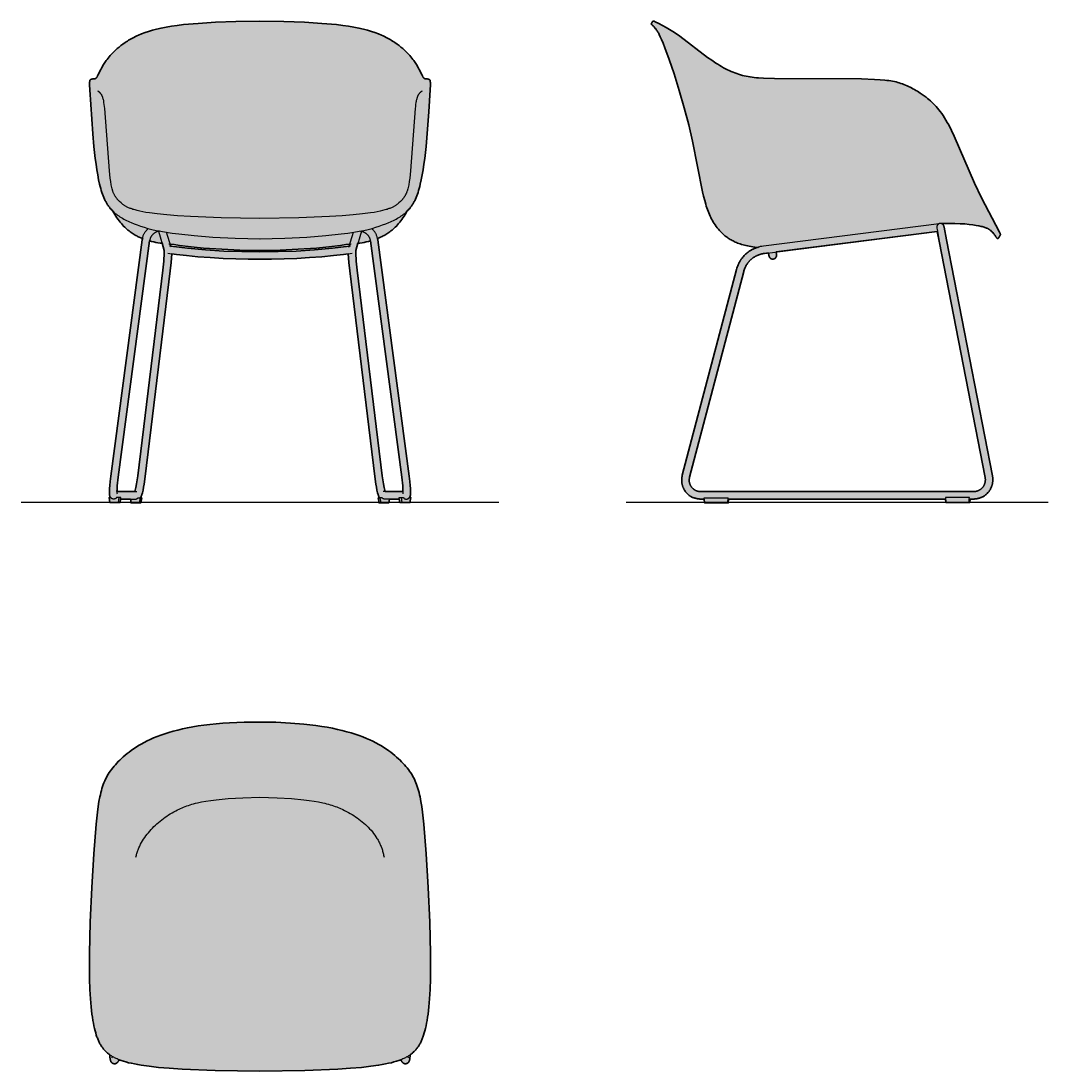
# Model space of a CAD drawing. Header units: millimetres. Extents: x 0 to 1642, y -909 to 770.
import ezdxf

# ---------------------------------------------------------------- set-up
doc = ezdxf.new("R2010")
doc.units = ezdxf.units.MM
doc.layers.add('Blocks', color=7, linetype='Continuous')
doc.layers.add('Blocks$Fill', color=7, linetype='Continuous', true_color=0xffffff)
for name, color, linetype, lineweight, true_color in [('Blocks$Inner', 7, 'Continuous', 25, 0x007f00), ('Blocks$Outline', 7, 'Continuous', 35, 0xff3f3f), ('Groud', 7, 'Continuous', 25, 0x243775)]:
    doc.layers.add(name, color=color, linetype=linetype, lineweight=lineweight, true_color=true_color)

# ---------------------------------------------------------------- blocks, each defined once
blk = doc.blocks.new('Fiber Armchair Sled Base Side')
at = {"layer": 'Blocks$Fill', "extrusion": (0, 0, -1)}
h = blk.add_hatch(color=256, dxfattribs=at)
h.paths.add_polyline_path([(-591.9, 423.9), (-592.1, 423.7), (-592.1, 423.6), (-592.2, 423.5), (-592.3, 423.4), (-592.3, 423.3), (-592.4, 423.3), (-592.4, 423.3), (-592.4, 423.2), (-592.5, 423.2), (-592.5, 423.1), (-592.6, 423.1), (-592.6, 423.1), (-592.6, 423), (-592.7, 423), (-592.7, 423), (-592.7, 422.9), (-592.8, 422.9), (-592.8, 422.9), (-592.9, 422.9), (-592.9, 422.8), (-592.9, 422.8), (-593, 422.8), (-593, 422.8), (-593, 422.8), (-593.1, 422.7), (-593.1, 422.7), (-593.1, 422.7), (-593.2, 422.7), (-593.2, 422.7), (-593.2, 422.7), (-593.3, 422.7), (-593.3, 422.7), (-593.3, 422.6), (-593.4, 422.6), (-593.4, 422.6), (-593.4, 422.6), (-593.5, 422.6), (-593.5, 422.6), (-593.5, 422.6), (-593.6, 422.6), (-593.6, 422.6), (-593.6, 422.6), (-593.7, 422.6), (-593.7, 422.6), (-593.8, 422.6), (-593.8, 422.6), (-593.9, 422.6), (-593.9, 422.6), (-594, 422.6), (-594.1, 422.6), (-594.2, 422.6), (-594.2, 422.6), (-594.3, 422.6), (-594.3, 422.7), (-594.4, 422.7), (-594.4, 422.7), (-594.5, 422.7), (-594.5, 422.7), (-594.6, 422.7), (-594.6, 422.7), (-594.6, 422.8), (-594.7, 422.8), (-594.7, 422.8), (-594.7, 422.8), (-594.7, 422.8), (-594.8, 422.8), (-594.8, 422.8), (-594.8, 422.8), (-594.8, 422.8), (-594.8, 422.9), (-594.9, 422.9), (-594.9, 422.9), (-595, 423), (-595, 423), (-595.1, 423), (-595.1, 423.1), (-595.2, 423.1), (-595.2, 423.2), (-595.3, 423.2), (-595.3, 423.3), (-595.4, 423.3), (-595.4, 423.4), (-595.5, 423.5), (-595.6, 423.7), (-595.7, 423.9), (-595.9, 424), (-596.1, 424.4), (-596.7, 425.3), (-597.7, 427.2), (-598, 427.5), (-598, 427.7), (-598.1, 427.8), (-598.1, 427.9), (-598.2, 428), (-598.2, 428.1), (-598.2, 428.2), (-598.3, 428.2), (-598.3, 428.3), (-598.3, 428.3), (-598.3, 428.3), (-598.3, 428.4), (-598.3, 428.4), (-598.3, 428.5), (-598.3, 428.5), (-598.3, 428.6), (-598.3, 428.6), (-598.3, 428.7), (-598.4, 428.7), (-598.4, 428.8), (-598.4, 428.8), (-598.4, 428.9), (-598.4, 428.9), (-598.4, 429), (-598.4, 429), (-598.4, 429.1), (-598.3, 429.1), (-598.3, 429.2), (-598.3, 429.3), (-598.3, 429.3), (-598.3, 429.4), (-598.3, 429.5), (-598.3, 429.6), (-598.2, 429.8), (-598.2, 429.9), (-598.2, 430), (-598.1, 430.2), (-598.1, 430.3), (-598, 430.5), (-597.9, 430.7), (-597.8, 431), (-597.6, 431.4), (-597.1, 432.4), (-568.3, 487.3), (-556.8, 511.1), (-524.5, 586.1), (-520.2, 595.3), (-515.7, 604), (-513.5, 608.1), (-511.3, 611.9), (-509.1, 615.6), (-506.8, 619.1), (-504.6, 622.4), (-502.3, 625.5), (-500, 628.4), (-497.8, 631.1), (-495.5, 633.7), (-493.2, 636.1), (-491, 638.5), (-488.7, 640.6), (-486.4, 642.7), (-484.1, 644.7), (-481.8, 646.6), (-479.5, 648.4), (-474.9, 651.8), (-470.3, 655), (-465.6, 658), (-463.3, 659.4), (-461, 660.7), (-458.6, 662.1), (-456.2, 663.3), (-453.9, 664.5), (-451.5, 665.7), (-449.1, 666.8), (-446.6, 667.8), (-444.2, 668.8), (-441.7, 669.7), (-439.2, 670.6), (-436.7, 671.4), (-434.1, 672.1), (-431.5, 672.8), (-428.8, 673.4), (-426, 674), (-423.1, 674.5), (-420.1, 675), (-416.8, 675.4), (-413.4, 675.8), (-405.9, 676.4), (-397.3, 676.9), (-376.1, 677.6), (-219.3, 678.9), (-211.7, 679.4), (-208.1, 679.6), (-204.7, 680), (-201.3, 680.4), (-198.1, 680.8), (-195, 681.4), (-191.9, 682), (-188.8, 682.6), (-185.8, 683.4), (-182.7, 684.2), (-179.7, 685.1), (-176.7, 686.1), (-173.7, 687.2), (-170.8, 688.4), (-167.8, 689.6), (-164.8, 691), (-161.8, 692.4), (-158.7, 693.9), (-155.7, 695.6), (-152.6, 697.3), (-149.5, 699.1), (-146.4, 701.1), (-143.2, 703.1), (-136.8, 707.5), (-130.2, 712.1), (-85.9, 745.9), (-80.3, 749.9), (-74.8, 753.5), (-69.4, 757), (-63.9, 760.2), (-58.3, 763.3), (-52.4, 766.2), (-46.2, 769.1), (-45.9, 769.3), (-45.6, 769.6), (-45.5, 769.6), (-45.4, 769.7), (-45.2, 769.8), (-45.1, 769.9), (-45, 770), (-44.9, 770), (-44.8, 770.1), (-44.7, 770.1), (-44.6, 770.2), (-44.5, 770.2), (-44.5, 770.2), (-44.4, 770.2), (-44.4, 770.2), (-44.3, 770.3), (-44.3, 770.3), (-44.2, 770.3), (-44.2, 770.3), (-44.1, 770.3), (-44.1, 770.3), (-44.1, 770.3), (-44, 770.3), (-44, 770.3), (-43.9, 770.3), (-43.9, 770.3), (-43.8, 770.3), (-43.8, 770.3), (-43.8, 770.3), (-43.7, 770.3), (-43.7, 770.3), (-43.7, 770.3), (-43.6, 770.3), (-43.6, 770.3), (-43.5, 770.3), (-43.5, 770.3), (-43.5, 770.3), (-43.4, 770.3), (-43.4, 770.3), (-43.4, 770.3), (-43.3, 770.3), (-43.3, 770.2), (-43.3, 770.2), (-43.2, 770.2), (-43.2, 770.2), (-43.2, 770.2), (-43.1, 770.2), (-43.1, 770.1), (-43, 770.1), (-42.9, 770.1), (-42.9, 770), (-42.8, 770), (-42.8, 769.9), (-42.7, 769.9), (-42.6, 769.8), (-42.6, 769.8), (-42.5, 769.7), (-42.5, 769.7), (-42.4, 769.6), (-42.3, 769.5), (-42.2, 769.4), (-42.1, 769.3), (-42, 769.2), (-41.9, 769), (-41.8, 768.9), (-41.7, 768.7), (-41.5, 768.4), (-41.3, 768.1), (-41.1, 767.8), (-40.9, 767.6), (-40.8, 767.3), (-40.7, 767.1), (-40.6, 767), (-40.5, 766.8), (-40.5, 766.7), (-40.4, 766.6), (-40.4, 766.4), (-40.4, 766.4), (-40.3, 766.3), (-40.3, 766.3), (-40.3, 766.2), (-40.3, 766.1), (-40.3, 766.1), (-40.3, 766), (-40.2, 766), (-40.2, 765.9), (-40.2, 765.8), (-40.2, 765.8), (-40.2, 765.7), (-40.2, 765.7), (-40.2, 765.7), (-40.2, 765.6), (-40.2, 765.6), (-40.2, 765.6), (-40.2, 765.6), (-40.2, 765.5), (-40.2, 765.5), (-40.2, 765.5), (-40.2, 765.5), (-40.2, 765.4), (-40.2, 765.4), (-40.2, 765.4), (-40.3, 765.4), (-40.3, 765.3), (-40.3, 765.3), (-40.3, 765.3), (-40.3, 765.3), (-40.3, 765.3), (-40.3, 765.2), (-40.3, 765.2), (-40.3, 765.2), (-40.3, 765.1), (-40.4, 765.1), (-40.4, 765), (-40.4, 765), (-40.4, 765), (-40.5, 764.9), (-40.5, 764.9), (-40.5, 764.8), (-40.5, 764.8), (-40.6, 764.7), (-40.6, 764.7), (-40.7, 764.7), (-40.7, 764.6), (-40.8, 764.5), (-40.9, 764.4), (-41, 764.3), (-41.2, 764.1), (-43.1, 762.4), (-43.5, 762), (-44, 761.5), (-44.6, 760.9), (-45.2, 760.2), (-45.8, 759.5), (-46.5, 758.6), (-47.3, 757.6), (-48.6, 755.9), (-49.1, 755.3), (-49.6, 754.5), (-50.2, 753.7), (-50.8, 752.7), (-51.4, 751.6), (-52.1, 750.3), (-52.8, 748.8), (-54.5, 745.2), (-56.6, 740.6), (-58.9, 734.8), (-61.7, 727.6), (-68.6, 708.9), (-76.6, 685.6), (-84.9, 659.3), (-92.9, 631.7), (-99.9, 604.2), (-105.9, 577.9), (-123.8, 490), (-125.5, 483.5), (-127.2, 477.4), (-128, 474.4), (-129, 471.6), (-129.9, 468.8), (-130.9, 466.1), (-132, 463.4), (-133, 460.8), (-134.2, 458.3), (-135.4, 455.8), (-136.6, 453.4), (-138, 451), (-139.3, 448.7), (-140.8, 446.3), (-142.3, 444.1), (-144, 441.8), (-145.7, 439.6), (-147.4, 437.5), (-149.3, 435.3), (-151.3, 433.2), (-153.4, 431.1), (-154.5, 430), (-155.6, 429), (-156.7, 428), (-157.9, 426.9), (-159.2, 425.9), (-160.4, 424.9), (-161.8, 424), (-163.1, 423), (-164.6, 422.1), (-166, 421.1), (-167.6, 420.2), (-169.2, 419.3), (-170.9, 418.5), (-172.6, 417.6), (-174.4, 416.8), (-176.3, 416), (-178.2, 415.2), (-180.3, 414.5), (-182.4, 413.8), (-184.6, 413.1), (-186.9, 412.4), (-189.2, 411.8), (-191.7, 411.2), (-194.3, 410.6), (-196.9, 410.1), (-199.7, 409.6), (-202.5, 409.2), (-205.5, 408.8), (-210.1, 408.3), (-208.9, 407.9), (-207.8, 407.5), (-206.8, 407.2), (-205.9, 406.8), (-204.9, 406.4), (-204, 406), (-203.1, 405.6), (-202.3, 405.2), (-201.4, 404.8), (-200.6, 404.3), (-199.8, 403.9), (-199, 403.4), (-198.3, 402.9), (-197.6, 402.5), (-196.8, 402), (-196.1, 401.5), (-195.4, 401), (-194.8, 400.5), (-193.4, 399.4), (-192.2, 398.4), (-191, 397.2), (-189.8, 396.1), (-188.6, 395), (-187.5, 393.8), (-186.5, 392.5), (-185.4, 391.2), (-184.9, 390.6), (-184.4, 389.9), (-183.9, 389.2), (-183.4, 388.5), (-183, 387.8), (-182.5, 387.1), (-182.1, 386.3), (-181.6, 385.5), (-181.2, 384.8), (-180.8, 384), (-180.3, 383.1), (-179.9, 382.3), (-179.1, 380.6), (-178.4, 378.7), (-177.7, 376.8), (-177, 374.8), (-176.3, 372.7), (-89.7, 43.9), (-89.5, 42.8), (-89.3, 41.8), (-89.2, 40.7), (-89, 39.7), (-88.9, 38.8), (-88.9, 37.8), (-88.8, 36.9), (-88.8, 35.9), (-88.8, 35), (-88.8, 34.2), (-88.9, 33.3), (-89, 32.4), (-89, 31.6), (-89.2, 30.8), (-89.3, 30), (-89.5, 29.2), (-89.6, 28.5), (-89.8, 27.7), (-90, 27), (-90.3, 26.3), (-90.5, 25.6), (-90.8, 24.9), (-91.1, 24.2), (-91.4, 23.5), (-91.7, 22.9), (-92, 22.2), (-92.4, 21.6), (-92.7, 20.9), (-93.1, 20.3), (-93.5, 19.7), (-94.2, 18.5), (-94.6, 17.9), (-95.1, 17.3), (-95.5, 16.7), (-95.9, 16.1), (-96.4, 15.6), (-96.9, 15), (-97.4, 14.4), (-97.9, 13.9), (-98.4, 13.4), (-99, 12.9), (-99.6, 12.3), (-100.2, 11.9), (-100.8, 11.4), (-101.5, 10.9), (-102.1, 10.4), (-102.8, 10), (-103.6, 9.6), (-104.4, 9.2), (-105.2, 8.8), (-106, 8.4), (-106.9, 8.1), (-107.8, 7.7), (-108.8, 7.4), (-109.8, 7.1), (-110.8, 6.9), (-111.9, 6.6), (-113, 6.4), (-114.1, 6.2), (-115.4, 6), (-116.6, 5.9), (-117.9, 5.7), (-119.3, 5.6), (-124.7, 5.6), (-125.3, -0.5), (-163.1, -0.5), (-163.7, 5.6), (-510.8, 5.6), (-511.3, 0), (-548.2, 0), (-548.2, 0.1), (-549.3, 0), (-549.8, 5.6), (-555.2, 5.6), (-556.4, 5.7), (-557.5, 5.8), (-558.7, 5.9), (-559.8, 6.1), (-560.9, 6.3), (-561.9, 6.5), (-562.9, 6.7), (-563.9, 7), (-564.9, 7.3), (-565.9, 7.6), (-566.8, 8), (-567.7, 8.3), (-568.6, 8.7), (-569.5, 9.1), (-570.3, 9.5), (-571.1, 10), (-571.9, 10.4), (-572.7, 10.9), (-573.4, 11.4), (-574.1, 12), (-574.8, 12.5), (-575.5, 13.1), (-576.2, 13.6), (-576.8, 14.2), (-577.4, 14.8), (-578, 15.4), (-578.6, 16), (-579.1, 16.7), (-579.7, 17.3), (-580.2, 18), (-580.6, 18.7), (-581.1, 19.4), (-581.5, 20), (-582, 20.7), (-582.4, 21.5), (-582.8, 22.2), (-583.1, 22.9), (-583.5, 23.6), (-583.8, 24.4), (-584.1, 25.1), (-584.4, 25.8), (-584.6, 26.6), (-584.9, 27.3), (-585.1, 28.1), (-585.3, 28.8), (-585.5, 29.6), (-585.6, 30.3), (-585.8, 31.1), (-585.9, 31.9), (-586, 32.6), (-586.1, 33.4), (-586.2, 34.1), (-586.3, 34.8), (-586.3, 35.6), (-586.3, 36.3), (-586.3, 37), (-586.3, 37.8), (-586.3, 38.5), (-586.3, 39.2), (-586.2, 39.9), (-586.1, 40.6), (-586, 41.3), (-585.9, 41.9), (-508.4, 440.8), (-508.2, 441.3), (-508.1, 441.7), (-508.1, 442), (-508, 442.3), (-507.9, 442.6), (-507.8, 442.9), (-507.6, 443.1), (-507.5, 443.4), (-507.5, 443.5), (-507.4, 443.6), (-507.3, 443.8), (-507.3, 443.9), (-507.2, 444), (-507.1, 444.1), (-507.1, 444.2), (-507, 444.3), (-506.9, 444.4), (-506.8, 444.5), (-506.8, 444.6), (-506.7, 444.7), (-506.6, 444.8), (-506.5, 444.9), (-506.4, 445), (-506.3, 445.1), (-506.2, 445.2), (-506.2, 445.3), (-506.1, 445.3), (-506, 445.4), (-505.9, 445.5), (-505.8, 445.5), (-505.7, 445.6), (-505.6, 445.7), (-505.5, 445.7), (-505.4, 445.8), (-505.2, 445.9), (-505.1, 445.9), (-505, 446), (-504.9, 446), (-504.8, 446), (-504.7, 446.1), (-504.6, 446.1), (-504.4, 446.2), (-504.3, 446.2), (-504.3, 446.2), (-525.3, 446.4), (-534, 446.1), (-541.7, 445.7), (-548.5, 445), (-554.4, 444.3), (-559.5, 443.5), (-563.9, 442.6), (-567.7, 441.8), (-569.4, 441.4), (-570.9, 441), (-572.4, 440.5), (-573.7, 440.1), (-575, 439.7), (-576.1, 439.2), (-576.7, 439), (-577.2, 438.8), (-577.7, 438.5), (-578.2, 438.3), (-578.7, 438), (-579.1, 437.8), (-579.6, 437.5), (-580, 437.3), (-580.4, 437), (-580.8, 436.7), (-581.2, 436.4), (-581.6, 436.1), (-582, 435.9), (-582.4, 435.6), (-583.1, 434.9), (-583.9, 434.3), (-584.6, 433.6), (-585.3, 432.9), (-585.9, 432.2), (-586.6, 431.5), (-587.2, 430.7), (-587.8, 430), (-588.4, 429.2), (-589, 428.5), (-589.5, 427.8), (-590, 427.1), (-590.5, 426.4), (-590.9, 425.7), (-591.3, 425), (-591.7, 424.4)], flags=0)
h.paths.add_polyline_path([(-500.6, 418.1), (-574, 40.3), (-574.1, 39.5), (-574.2, 38.8), (-574.2, 38.1), (-574.3, 37.3), (-574.3, 36.7), (-574.3, 36), (-574.2, 35.3), (-574.2, 34.7), (-574.1, 34), (-574, 33.4), (-573.9, 32.8), (-573.8, 32.2), (-573.7, 31.6), (-573.5, 31), (-573.3, 30.4), (-573.2, 29.9), (-573, 29.4), (-572.7, 28.8), (-572.5, 28.3), (-572.3, 27.8), (-572, 27.3), (-571.8, 26.9), (-571.5, 26.4), (-571.2, 26), (-570.9, 25.5), (-570.6, 25.1), (-570.3, 24.7), (-569.9, 24.3), (-569.6, 23.9), (-569.2, 23.5), (-568.9, 23.2), (-568.5, 22.8), (-568.1, 22.5), (-567.7, 22.2), (-567.4, 21.8), (-567, 21.5), (-566.6, 21.2), (-566.2, 21), (-565.7, 20.7), (-565.3, 20.4), (-564.9, 20.2), (-564.5, 20), (-564.1, 19.7), (-563.6, 19.5), (-563.2, 19.3), (-562.8, 19.1), (-562.3, 19), (-561.9, 18.8), (-561.5, 18.6), (-561, 18.5), (-560.6, 18.4), (-560.2, 18.2), (-559.7, 18.1), (-559.3, 18), (-558.9, 17.9), (-558.5, 17.9), (-558, 17.8), (-557.6, 17.7), (-557.2, 17.7), (-556.8, 17.7), (-556.4, 17.6), (-556, 17.6), (-555.6, 17.6), (-119.3, 17.6), (-118.8, 17.7), (-118.4, 17.7), (-117.9, 17.7), (-117.5, 17.7), (-117.1, 17.8), (-116.7, 17.8), (-116.2, 17.9), (-115.8, 18), (-115.4, 18), (-115, 18.1), (-114.7, 18.2), (-114.3, 18.3), (-113.9, 18.4), (-113.5, 18.5), (-113.2, 18.6), (-112.8, 18.8), (-112.5, 18.9), (-112.1, 19), (-111.8, 19.1), (-111.5, 19.3), (-111.1, 19.4), (-110.8, 19.6), (-110.5, 19.7), (-110.2, 19.9), (-109.9, 20.1), (-109.6, 20.2), (-109.3, 20.4), (-109, 20.6), (-108.8, 20.8), (-108.5, 21), (-108.2, 21.2), (-108, 21.4), (-107.7, 21.6), (-107.5, 21.8), (-107.2, 22), (-107, 22.2), (-106.7, 22.4), (-106.5, 22.6), (-106.1, 23), (-105.7, 23.5), (-105.3, 23.9), (-104.9, 24.4), (-104.5, 24.8), (-104.2, 25.3), (-103.9, 25.8), (-103.5, 26.2), (-103.3, 26.7), (-103, 27.2), (-102.7, 27.6), (-102.5, 28.1), (-102.3, 28.6), (-102.1, 29), (-101.9, 29.5), (-101.8, 29.9), (-101.6, 30.3), (-101.5, 30.7), (-101.3, 31.2), (-101.2, 31.6), (-101.1, 32), (-101, 32.4), (-101, 32.8), (-100.9, 33.2), (-100.9, 33.6), (-100.8, 34), (-100.8, 34.4), (-100.8, 34.7), (-100.8, 35.1), (-100.7, 35.5), (-100.7, 35.9), (-100.8, 36.2), (-100.8, 36.6), (-100.8, 37.3), (-100.9, 38), (-101, 38.8), (-101.3, 40.8), (-187.9, 369.7), (-188.3, 371), (-188.8, 372.2), (-189.2, 373.5), (-189.7, 374.8), (-190.3, 376), (-190.8, 377.2), (-191.4, 378.4), (-192.1, 379.6), (-192.8, 380.8), (-193.5, 381.9), (-193.9, 382.5), (-194.3, 383), (-194.7, 383.6), (-195.1, 384.1), (-195.5, 384.6), (-196, 385.2), (-196.4, 385.7), (-196.9, 386.2), (-197.3, 386.7), (-197.8, 387.2), (-198.3, 387.7), (-198.8, 388.2), (-199.3, 388.7), (-199.8, 389.1), (-200.3, 389.6), (-200.9, 390.1), (-201.4, 390.5), (-202, 390.9), (-202.6, 391.4), (-203.2, 391.8), (-203.8, 392.2), (-204.4, 392.6), (-205, 393), (-205.7, 393.3), (-206.3, 393.7), (-207, 394.1), (-207.6, 394.4), (-208.3, 394.7), (-209, 395.1), (-209.7, 395.4), (-210.4, 395.7), (-211.2, 396), (-211.9, 396.2), (-212.7, 396.5), (-213.4, 396.8), (-214.2, 397), (-215, 397.2), (-215.8, 397.4), (-216.6, 397.7), (-217.5, 397.8), (-218.3, 398), (-219.2, 398.2), (-220.9, 398.5), (-227.7, 399.4), (-228.4, 394.5), (-228.4, 394.3), (-228.5, 394.1), (-228.5, 393.9), (-228.6, 393.7), (-228.6, 393.5), (-228.7, 393.3), (-228.8, 393.1), (-228.9, 392.9), (-229, 392.7), (-229, 392.5), (-229.2, 392.3), (-229.3, 392.2), (-229.4, 392), (-229.5, 391.8), (-229.6, 391.7), (-229.8, 391.5), (-229.9, 391.3), (-230, 391.2), (-230.2, 391), (-230.3, 390.9), (-230.5, 390.8), (-230.7, 390.6), (-230.8, 390.5), (-231, 390.4), (-231.2, 390.3), (-231.4, 390.2), (-231.5, 390.1), (-231.7, 390), (-231.9, 389.9), (-232.1, 389.8), (-232.3, 389.8), (-232.5, 389.7), (-232.7, 389.6), (-232.9, 389.6), (-233.1, 389.5), (-233.3, 389.5), (-233.5, 389.5), (-233.7, 389.5), (-233.9, 389.4), (-234.1, 389.4), (-234.3, 389.4), (-234.5, 389.4), (-234.7, 389.4), (-235, 389.5), (-235.2, 389.5), (-235.4, 389.5), (-235.6, 389.6), (-235.8, 389.6), (-236, 389.7), (-236.2, 389.7), (-236.4, 389.8), (-236.6, 389.9), (-236.7, 389.9), (-236.9, 390), (-237.1, 390.1), (-237.3, 390.2), (-237.5, 390.3), (-237.6, 390.4), (-237.8, 390.6), (-238, 390.7), (-238.1, 390.8), (-238.3, 391), (-238.5, 391.1), (-238.6, 391.2), (-238.7, 391.4), (-238.9, 391.6), (-239, 391.7), (-239.1, 391.9), (-239.3, 392), (-239.4, 392.2), (-239.5, 392.4), (-239.6, 392.6), (-239.7, 392.8), (-239.8, 392.9), (-239.8, 393.1), (-239.9, 393.3), (-240, 393.5), (-240, 393.7), (-240.1, 393.9), (-240.2, 394.1), (-240.2, 394.3), (-240.2, 394.5), (-240.3, 394.7), (-240.3, 394.9), (-240.3, 395.1), (-240.3, 395.4), (-240.3, 395.6), (-240.3, 395.8), (-240.3, 396), (-240.2, 396.2), (-239.6, 400.9), (-497.5, 433.9)], flags=0)
at = {"layer": 'Blocks$Inner'}
blk.add_line((162.7, 7.5), (162.1, -0.5), dxfattribs=at)
for points in [[(504.3, 446.2), (515.5, 446.4), (525.3, 446.4), (534, 446.1), (541.7, 445.7), (548.5, 445), (554.4, 444.3), (559.5, 443.5), (563.9, 442.6), (567.7, 441.8), (569.4, 441.4), (570.9, 441), (572.4, 440.5), (573.7, 440.1), (575, 439.7), (576.1, 439.2), (576.7, 439), (577.2, 438.8), (577.7, 438.5), (578.2, 438.3), (578.7, 438), (579.1, 437.8), (579.6, 437.5), (580, 437.3), (580.4, 437), (580.8, 436.7), (581.2, 436.4), (581.6, 436.1), (582, 435.9), (582.4, 435.6), (583.1, 434.9), (583.9, 434.3), (584.6, 433.6), (585.3, 432.9), (585.9, 432.2), (586.6, 431.5), (587.2, 430.7), (587.8, 430), (588.4, 429.2), (589, 428.5), (589.5, 427.8), (590, 427.1), (590.5, 426.4), (590.9, 425.7), (591.3, 425), (591.7, 424.4), (591.9, 423.9), (592, 423.8), (592.1, 423.7), (592.1, 423.6), (592.2, 423.5), (592.3, 423.4), (592.3, 423.3), (592.4, 423.3), (592.4, 423.3), (592.4, 423.2), (592.5, 423.2), (592.5, 423.1), (592.6, 423.1), (592.6, 423.1), (592.6, 423), (592.7, 423), (592.7, 423), (592.7, 422.9), (592.8, 422.9), (592.8, 422.9), (592.9, 422.9), (592.9, 422.8), (592.9, 422.8), (593, 422.8), (593, 422.8), (593, 422.8), (593.1, 422.7), (593.1, 422.7), (593.1, 422.7), (593.2, 422.7), (593.2, 422.7), (593.2, 422.7), (593.3, 422.7), (593.3, 422.7), (593.3, 422.6), (593.4, 422.6), (593.4, 422.6), (593.4, 422.6), (593.5, 422.6), (593.5, 422.6), (593.5, 422.6), (593.6, 422.6), (593.6, 422.6), (593.6, 422.6), (593.7, 422.6), (593.7, 422.6), (593.8, 422.6), (593.8, 422.6), (593.9, 422.6), (593.9, 422.6), (594, 422.6), (594.1, 422.6), (594.2, 422.6), (594.2, 422.6), (594.3, 422.6), (594.3, 422.7), (594.4, 422.7), (594.4, 422.7), (594.5, 422.7), (594.5, 422.7), (594.6, 422.7), (594.6, 422.7), (594.6, 422.8), (594.7, 422.8), (594.7, 422.8), (594.7, 422.8), (594.7, 422.8), (594.8, 422.8), (594.8, 422.8), (594.8, 422.8), (594.8, 422.8), (594.8, 422.9), (594.9, 422.9), (594.9, 422.9), (595, 423), (595, 423), (595.1, 423), (595.1, 423.1), (595.2, 423.1), (595.2, 423.2), (595.3, 423.2), (595.3, 423.3), (595.4, 423.3), (595.4, 423.4), (595.5, 423.5), (595.6, 423.7), (595.7, 423.9), (595.9, 424), (596.1, 424.4), (596.7, 425.3), (597.7, 427.2), (598, 427.5), (598, 427.7), (598.1, 427.8), (598.1, 427.9), (598.2, 428), (598.2, 428.1), (598.2, 428.2), (598.3, 428.2), (598.3, 428.3), (598.3, 428.3), (598.3, 428.3), (598.3, 428.4), (598.3, 428.4), (598.3, 428.5), (598.3, 428.5), (598.3, 428.6), (598.3, 428.6), (598.3, 428.7), (598.4, 428.7), (598.4, 428.8), (598.4, 428.8), (598.4, 428.9), (598.4, 428.9), (598.4, 429), (598.4, 429), (598.4, 429.1), (598.3, 429.1), (598.3, 429.2), (598.3, 429.3), (598.3, 429.3), (598.3, 429.4), (598.3, 429.5), (598.3, 429.6), (598.2, 429.8), (598.2, 429.9), (598.2, 430), (598.1, 430.2), (598.1, 430.3), (598, 430.5), (597.9, 430.7), (597.8, 431), (597.6, 431.4), (597.1, 432.4), (568.3, 487.3), (556.8, 511.1), (524.5, 586.1), (520.2, 595.3), (515.7, 604), (513.5, 608.1), (511.3, 611.9), (509.1, 615.6), (506.8, 619.1), (504.6, 622.4), (502.3, 625.5), (500, 628.4), (497.8, 631.1), (495.5, 633.7), (493.2, 636.1), (491, 638.5), (488.7, 640.6), (486.4, 642.7), (484.1, 644.7), (481.8, 646.6), (479.5, 648.4), (474.9, 651.8), (470.3, 655), (465.6, 658), (463.3, 659.4), (461, 660.7), (458.6, 662.1), (456.2, 663.3), (453.9, 664.5), (451.5, 665.7), (449.1, 666.8), (446.6, 667.8), (444.2, 668.8), (441.7, 669.7), (439.2, 670.6), (436.7, 671.4), (434.1, 672.1), (431.5, 672.8), (428.8, 673.4), (426, 674), (423.1, 674.5), (420.1, 675), (416.8, 675.4), (413.4, 675.8), (405.9, 676.4), (397.3, 676.9), (376.1, 677.6), (237.2, 678.5), (219.3, 678.9), (211.7, 679.4), (208.1, 679.6), (204.7, 680), (201.3, 680.4), (198.1, 680.8), (195, 681.4), (191.9, 682), (188.8, 682.6), (185.8, 683.4), (182.7, 684.2), (179.7, 685.1), (176.7, 686.1), (173.7, 687.2), (170.8, 688.4), (167.8, 689.6), (164.8, 691), (161.8, 692.4), (158.7, 693.9), (155.7, 695.6), (152.6, 697.3), (149.5, 699.1), (146.4, 701.1), (143.2, 703.1), (136.8, 707.5), (130.2, 712.1), (85.9, 745.9), (80.3, 749.9), (74.8, 753.5), (69.4, 757), (63.9, 760.2), (58.3, 763.3), (52.4, 766.2), (46.2, 769.1), (45.9, 769.3), (45.6, 769.6), (45.5, 769.6), (45.4, 769.7), (45.2, 769.8), (45.1, 769.9), (45, 770), (44.9, 770), (44.8, 770.1), (44.7, 770.1), (44.6, 770.2), (44.5, 770.2), (44.5, 770.2), (44.4, 770.2), (44.4, 770.2), (44.3, 770.3), (44.3, 770.3), (44.2, 770.3), (44.2, 770.3), (44.1, 770.3), (44.1, 770.3), (44.1, 770.3), (44, 770.3), (44, 770.3), (43.9, 770.3), (43.9, 770.3), (43.8, 770.3), (43.8, 770.3), (43.8, 770.3), (43.7, 770.3), (43.7, 770.3), (43.7, 770.3), (43.6, 770.3), (43.6, 770.3), (43.5, 770.3), (43.5, 770.3), (43.5, 770.3), (43.4, 770.3), (43.4, 770.3), (43.4, 770.3), (43.3, 770.3), (43.3, 770.2), (43.3, 770.2), (43.2, 770.2), (43.2, 770.2), (43.2, 770.2), (43.1, 770.2), (43.1, 770.1), (43, 770.1), (42.9, 770.1), (42.9, 770), (42.8, 770), (42.8, 769.9), (42.7, 769.9), (42.6, 769.8), (42.6, 769.8), (42.5, 769.7), (42.5, 769.7), (42.4, 769.6), (42.3, 769.5), (42.2, 769.4), (42.1, 769.3), (42, 769.2), (41.9, 769), (41.8, 768.9), (41.7, 768.7), (41.5, 768.4), (41.3, 768.1), (41.1, 767.8), (40.9, 767.6), (40.8, 767.3), (40.7, 767.1), (40.6, 767), (40.5, 766.8), (40.5, 766.7), (40.4, 766.6), (40.4, 766.4), (40.4, 766.4), (40.3, 766.3), (40.3, 766.3), (40.3, 766.2), (40.3, 766.1), (40.3, 766.1), (40.3, 766), (40.2, 766), (40.2, 765.9), (40.2, 765.8), (40.2, 765.8), (40.2, 765.7), (40.2, 765.7), (40.2, 765.7), (40.2, 765.6), (40.2, 765.6), (40.2, 765.6), (40.2, 765.6), (40.2, 765.5), (40.2, 765.5), (40.2, 765.5), (40.2, 765.5), (40.2, 765.4), (40.2, 765.4), (40.2, 765.4), (40.3, 765.4), (40.3, 765.3), (40.3, 765.3), (40.3, 765.3), (40.3, 765.3), (40.3, 765.3), (40.3, 765.2), (40.3, 765.2), (40.3, 765.2), (40.3, 765.1), (40.4, 765.1), (40.4, 765), (40.4, 765), (40.4, 765), (40.5, 764.9), (40.5, 764.9), (40.5, 764.8), (40.5, 764.8), (40.6, 764.7), (40.6, 764.7), (40.7, 764.7), (40.7, 764.6), (40.8, 764.5), (40.9, 764.4), (41, 764.3), (41.2, 764.1), (42.3, 763.1), (43.1, 762.4), (43.5, 762), (44, 761.5), (44.6, 760.9), (45.2, 760.2), (45.8, 759.5), (46.5, 758.6), (47.3, 757.6), (48.6, 755.9), (49.1, 755.3), (49.6, 754.5), (50.2, 753.7), (50.8, 752.7), (51.4, 751.6), (52.1, 750.3), (52.8, 748.8), (54.5, 745.2), (56.6, 740.6), (58.9, 734.8), (61.7, 727.6), (68.6, 708.9), (76.6, 685.6), (84.9, 659.3), (92.9, 631.7), (99.9, 604.2), (105.9, 577.9), (122.2, 497), (123.8, 490), (125.5, 483.5), (127.2, 477.4), (128, 474.4), (129, 471.6), (129.9, 468.8), (130.9, 466.1), (132, 463.4), (133, 460.8), (134.2, 458.3), (135.4, 455.8), (136.6, 453.4), (138, 451), (139.3, 448.7), (140.8, 446.3), (142.3, 444.1), (144, 441.8), (145.7, 439.6), (147.4, 437.5), (149.3, 435.3), (151.3, 433.2), (153.4, 431.1), (154.5, 430), (155.6, 429), (156.7, 428), (157.9, 426.9), (159.2, 425.9), (160.4, 424.9), (161.8, 424), (163.1, 423), (164.6, 422.1), (166, 421.1), (167.6, 420.2), (169.2, 419.3), (170.9, 418.5), (172.6, 417.6), (174.4, 416.8), (176.3, 416), (178.2, 415.2), (180.3, 414.5), (182.4, 413.8), (184.6, 413.1), (186.9, 412.4), (189.2, 411.8), (191.7, 411.2), (194.3, 410.6), (196.9, 410.1), (199.7, 409.6), (202.5, 409.2), (205.5, 408.8), (211.8, 408.1)], [(500.2, 446.1), (219.4, 410.4), (216.8, 409.9), (214.4, 409.4), (213.2, 409.1), (212.1, 408.8), (211, 408.5), (209.9, 408.2), (208.9, 407.9), (207.8, 407.5), (206.8, 407.2), (205.9, 406.8), (204.9, 406.4), (204, 406), (203.1, 405.6), (202.3, 405.2), (201.4, 404.8), (200.6, 404.3), (199.8, 403.9), (199, 403.4), (198.3, 402.9), (197.6, 402.5), (196.8, 402), (196.1, 401.5), (195.4, 401), (194.8, 400.5), (193.4, 399.4), (192.2, 398.4), (191, 397.2), (189.8, 396.1), (188.6, 395), (187.5, 393.8), (186.5, 392.5), (185.4, 391.2), (184.9, 390.6), (184.4, 389.9), (183.9, 389.2), (183.4, 388.5), (183, 387.8), (182.5, 387.1), (182.1, 386.3), (181.6, 385.5), (181.2, 384.8), (180.8, 384), (180.3, 383.1), (179.9, 382.3), (179.1, 380.6), (178.4, 378.7), (177.7, 376.8), (177, 374.8), (176.3, 372.7), (176.3, 372.7), (89.7, 43.9), (89.5, 42.8), (89.3, 41.8), (89.2, 40.7), (89, 39.7), (88.9, 38.8), (88.9, 37.8), (88.8, 36.9), (88.8, 35.9), (88.8, 35), (88.8, 34.2), (88.9, 33.3), (89, 32.4), (89, 31.6), (89.2, 30.8), (89.3, 30), (89.5, 29.2), (89.6, 28.5), (89.8, 27.7), (90, 27), (90.3, 26.3), (90.5, 25.6), (90.8, 24.9), (91.1, 24.2), (91.4, 23.5), (91.7, 22.9), (92, 22.2), (92.4, 21.6), (92.7, 20.9), (93.1, 20.3), (93.5, 19.7), (94.2, 18.5), (94.6, 17.9), (95.1, 17.3), (95.5, 16.7), (95.9, 16.1), (96.4, 15.6), (96.9, 15), (97.4, 14.4), (97.9, 13.9), (98.4, 13.4), (99, 12.9), (99.6, 12.3), (100.2, 11.9), (100.8, 11.4), (101.5, 10.9), (102.1, 10.4), (102.8, 10), (103.6, 9.6), (104.4, 9.2), (105.2, 8.8), (106, 8.4), (106.9, 8.1), (107.8, 7.7), (108.8, 7.4), (109.8, 7.1), (110.8, 6.9), (111.9, 6.6), (113, 6.4), (114.1, 6.2), (115.4, 6), (116.6, 5.9), (117.9, 5.7), (119.3, 5.6), (124.7, 5.6)], [(548.6, 5.6), (555.2, 5.6), (556.4, 5.7), (557.5, 5.8), (558.7, 5.9), (559.8, 6.1), (560.9, 6.3), (561.9, 6.5), (562.9, 6.7), (563.9, 7), (564.9, 7.3), (565.9, 7.6), (566.8, 8), (567.7, 8.3), (568.6, 8.7), (569.5, 9.1), (570.3, 9.5), (571.1, 10), (571.9, 10.4), (572.7, 10.9), (573.4, 11.4), (574.1, 12), (574.8, 12.5), (575.5, 13.1), (576.2, 13.6), (576.8, 14.2), (577.4, 14.8), (578, 15.4), (578.6, 16), (579.1, 16.7), (579.7, 17.3), (580.2, 18), (580.6, 18.7), (581.1, 19.4), (581.5, 20), (582, 20.7), (582.4, 21.5), (582.8, 22.2), (583.1, 22.9), (583.5, 23.6), (583.8, 24.4), (584.1, 25.1), (584.4, 25.8), (584.6, 26.6), (584.9, 27.3), (585.1, 28.1), (585.3, 28.8), (585.5, 29.6), (585.6, 30.3), (585.8, 31.1), (585.9, 31.9), (586, 32.6), (586.1, 33.4), (586.2, 34.1), (586.3, 34.8), (586.3, 35.6), (586.3, 36.3), (586.3, 37), (586.3, 37.8), (586.3, 38.5), (586.3, 39.2), (586.2, 39.9), (586.1, 40.6), (586, 41.3), (585.9, 41.9), (585.8, 42.6), (512.3, 420.4), (508.4, 440.8), (508.2, 441.3), (508.1, 441.7), (508.1, 442), (508, 442.3), (507.9, 442.6), (507.8, 442.9), (507.6, 443.1), (507.5, 443.4), (507.5, 443.5), (507.4, 443.6), (507.3, 443.8), (507.3, 443.9), (507.2, 444), (507.1, 444.1), (507.1, 444.2), (507, 444.3), (506.9, 444.4), (506.8, 444.5), (506.8, 444.6), (506.7, 444.7), (506.6, 444.8), (506.5, 444.9), (506.4, 445), (506.3, 445.1), (506.2, 445.2), (506.2, 445.3), (506.1, 445.3), (506, 445.4), (505.9, 445.5), (505.8, 445.5), (505.7, 445.6), (505.6, 445.7), (505.5, 445.7), (505.4, 445.8), (505.2, 445.9), (505.1, 445.9), (505, 446), (504.9, 446), (504.8, 446), (504.7, 446.1), (504.6, 446.1), (504.4, 446.2), (504.3, 446.2), (504.2, 446.2), (504.1, 446.2), (504, 446.3), (503.7, 446.3), (503.5, 446.4), (503.2, 446.4), (503, 446.4), (502.8, 446.4), (502.6, 446.4), (502.3, 446.4), (502.1, 446.4), (501.9, 446.4), (501.7, 446.4), (501.5, 446.4), (501.3, 446.4), (501.2, 446.4), (501.1, 446.4), (501, 446.4), (500.9, 446.3), (500.8, 446.3), (500.7, 446.3), (500.7, 446.3), (500.6, 446.3), (500.5, 446.2), (500.4, 446.2), (500.4, 446.2), (500.3, 446.2), (500.2, 446.1), (500.2, 446.1), (500.1, 446.1), (500, 446), (499.9, 446), (499.9, 446), (499.8, 445.9), (499.7, 445.9), (499.7, 445.9), (499.6, 445.8), (499.5, 445.8), (499.4, 445.7), (499.2, 445.6), (499.1, 445.5), (498.9, 445.3), (498.8, 445.2), (498.7, 445.1), (498.5, 444.9), (498.4, 444.8), (498.2, 444.6), (498.1, 444.5), (498, 444.3), (497.9, 444.2), (497.7, 444), (497.6, 443.8), (497.5, 443.7), (497.4, 443.5), (497.3, 443.3), (497.2, 443.1), (497.1, 442.9), (497, 442.7), (497, 442.6), (496.9, 442.4), (496.8, 442.2), (496.8, 442), (496.7, 441.8), (496.7, 441.6), (496.6, 441.4), (496.6, 441.2), (496.6, 441.1), (496.5, 440.9), (496.5, 440.7), (496.5, 440.5), (496.5, 440.4), (496.5, 440.3), (496.5, 440.2), (496.5, 440.1), (496.5, 440), (496.5, 439.9), (496.5, 439.7), (496.5, 439.6), (496.5, 439.4), (496.6, 438.9), (497, 436.6), (500.6, 418.1), (574, 40.3), (574.1, 39.5), (574.2, 38.8), (574.2, 38.1), (574.3, 37.3), (574.3, 36.7), (574.3, 36), (574.2, 35.3), (574.2, 34.7), (574.1, 34), (574, 33.4), (573.9, 32.8), (573.8, 32.2), (573.7, 31.6), (573.5, 31), (573.3, 30.4), (573.2, 29.9), (573, 29.4), (572.7, 28.8), (572.5, 28.3), (572.3, 27.8), (572, 27.3), (571.8, 26.9), (571.5, 26.4), (571.2, 26), (570.9, 25.5), (570.6, 25.1), (570.3, 24.7), (569.9, 24.3), (569.6, 23.9), (569.2, 23.5), (568.9, 23.2), (568.5, 22.8), (568.1, 22.5), (567.7, 22.2), (567.4, 21.8), (567, 21.5), (566.6, 21.2), (566.2, 21), (565.7, 20.7), (565.3, 20.4), (564.9, 20.2), (564.5, 20), (564.1, 19.7), (563.6, 19.5), (563.2, 19.3), (562.8, 19.1), (562.3, 19), (561.9, 18.8), (561.5, 18.6), (561, 18.5), (560.6, 18.4), (560.2, 18.2), (559.7, 18.1), (559.3, 18), (558.9, 17.9), (558.5, 17.9), (558, 17.8), (557.6, 17.7), (557.2, 17.7), (556.8, 17.7), (556.4, 17.6), (556, 17.6), (555.6, 17.6), (555.2, 17.6), (119.3, 17.6), (118.8, 17.7), (118.4, 17.7), (117.9, 17.7), (117.5, 17.7), (117.1, 17.8), (116.7, 17.8), (116.2, 17.9), (115.8, 18), (115.4, 18), (115, 18.1), (114.7, 18.2), (114.3, 18.3), (113.9, 18.4), (113.5, 18.5), (113.2, 18.6), (112.8, 18.8), (112.5, 18.9), (112.1, 19), (111.8, 19.1), (111.5, 19.3), (111.1, 19.4), (110.8, 19.6), (110.5, 19.7), (110.2, 19.9), (109.9, 20.1), (109.6, 20.2), (109.3, 20.4), (109, 20.6), (108.8, 20.8), (108.5, 21), (108.2, 21.2), (108, 21.4), (107.7, 21.6), (107.5, 21.8), (107.2, 22), (107, 22.2), (106.7, 22.4), (106.5, 22.6), (106.1, 23), (105.7, 23.5), (105.3, 23.9), (104.9, 24.4), (104.5, 24.8), (104.2, 25.3), (103.9, 25.8), (103.5, 26.2), (103.3, 26.7), (103, 27.2), (102.7, 27.6), (102.5, 28.1), (102.3, 28.6), (102.1, 29), (101.9, 29.5), (101.8, 29.9), (101.6, 30.3), (101.5, 30.7), (101.3, 31.2), (101.2, 31.6), (101.1, 32), (101, 32.4), (101, 32.8), (100.9, 33.2), (100.9, 33.6), (100.8, 34), (100.8, 34.4), (100.8, 34.7), (100.8, 35.1), (100.7, 35.5), (100.7, 35.9), (100.8, 36.2), (100.8, 36.6), (100.8, 37.3), (100.9, 38), (101, 38.8), (101.3, 40.8), (187.9, 369.7), (188.3, 371), (188.8, 372.2), (189.2, 373.5), (189.7, 374.8), (190.3, 376), (190.8, 377.2), (191.4, 378.4), (192.1, 379.6), (192.8, 380.8), (193.5, 381.9), (193.9, 382.5), (194.3, 383), (194.7, 383.6), (195.1, 384.1), (195.5, 384.6), (196, 385.2), (196.4, 385.7), (196.9, 386.2), (197.3, 386.7), (197.8, 387.2), (198.3, 387.7), (198.8, 388.2), (199.3, 388.7), (199.8, 389.1), (200.3, 389.6), (200.9, 390.1), (201.4, 390.5), (202, 390.9), (202.6, 391.4), (203.2, 391.8), (203.8, 392.2), (204.4, 392.6), (205, 393), (205.7, 393.3), (206.3, 393.7), (207, 394.1), (207.6, 394.4), (208.3, 394.7), (209, 395.1), (209.7, 395.4), (210.4, 395.7), (211.2, 396), (211.9, 396.2), (212.7, 396.5), (213.4, 396.8), (214.2, 397), (215, 397.2), (215.8, 397.4), (216.6, 397.7), (217.5, 397.8), (218.3, 398), (219.2, 398.2), (220.9, 398.5), (497.5, 433.9)], [(239.6, 400.9), (240.2, 396.2), (240.3, 396), (240.3, 395.8), (240.3, 395.6), (240.3, 395.4), (240.3, 395.1), (240.3, 394.9), (240.3, 394.7), (240.2, 394.5), (240.2, 394.3), (240.2, 394.1), (240.1, 393.9), (240, 393.7), (240, 393.5), (239.9, 393.3), (239.8, 393.1), (239.8, 392.9), (239.7, 392.8), (239.6, 392.6), (239.5, 392.4), (239.4, 392.2), (239.3, 392), (239.1, 391.9), (239, 391.7), (238.9, 391.6), (238.7, 391.4), (238.6, 391.2), (238.5, 391.1), (238.3, 391), (238.1, 390.8), (238, 390.7), (237.8, 390.6), (237.6, 390.4), (237.5, 390.3), (237.3, 390.2), (237.1, 390.1), (236.9, 390), (236.7, 389.9), (236.6, 389.9), (236.4, 389.8), (236.2, 389.7), (236, 389.7), (235.8, 389.6), (235.6, 389.6), (235.4, 389.5), (235.2, 389.5), (235, 389.5), (234.7, 389.4), (234.5, 389.4), (234.3, 389.4), (234.1, 389.4), (233.9, 389.4), (233.7, 389.5), (233.5, 389.5), (233.3, 389.5), (233.1, 389.5), (232.9, 389.6), (232.7, 389.6), (232.5, 389.7), (232.3, 389.8), (232.1, 389.8), (231.9, 389.9), (231.7, 390), (231.5, 390.1), (231.4, 390.2), (231.2, 390.3), (231, 390.4), (230.8, 390.5), (230.7, 390.6), (230.5, 390.8), (230.3, 390.9), (230.2, 391), (230, 391.2), (229.9, 391.3), (229.8, 391.5), (229.6, 391.7), (229.5, 391.8), (229.4, 392), (229.3, 392.2), (229.2, 392.3), (229, 392.5), (229, 392.7), (228.9, 392.9), (228.8, 393.1), (228.7, 393.3), (228.6, 393.5), (228.6, 393.7), (228.5, 393.9), (228.5, 394.1), (228.4, 394.3), (228.4, 394.5), (228.3, 394.7), (227.7, 399.4)], [(510.8, 5.6), (163.7, 5.6), (163.1, -0.5), (125.3, -0.5), (124.5, 7.5), (163, 7.5)], [(549.8, 5.6), (549.3, 0), (548.2, 0.1)]]:
    blk.add_lwpolyline(points, dxfattribs=at)
blk.add_lwpolyline([(548.6, 5.6), (548.7, 8), (510.5, 8), (511.3, 0), (548.2, 0)], close=True, dxfattribs=at)
at = {"layer": 'Blocks$Outline'}
for points in [[(591.9, 423.9), (592, 423.8), (592.1, 423.7), (592.1, 423.6), (592.2, 423.5), (592.3, 423.4), (592.3, 423.3), (592.4, 423.3), (592.4, 423.3), (592.4, 423.2), (592.5, 423.2), (592.5, 423.1), (592.6, 423.1), (592.6, 423.1), (592.6, 423), (592.7, 423), (592.7, 423), (592.7, 422.9), (592.8, 422.9), (592.8, 422.9), (592.9, 422.9), (592.9, 422.8), (592.9, 422.8), (593, 422.8), (593, 422.8), (593, 422.8), (593.1, 422.7), (593.1, 422.7), (593.1, 422.7), (593.2, 422.7), (593.2, 422.7), (593.2, 422.7), (593.3, 422.7), (593.3, 422.7), (593.3, 422.6), (593.4, 422.6), (593.4, 422.6), (593.4, 422.6), (593.5, 422.6), (593.5, 422.6), (593.5, 422.6), (593.6, 422.6), (593.6, 422.6), (593.6, 422.6), (593.7, 422.6), (593.7, 422.6), (593.8, 422.6), (593.8, 422.6), (593.9, 422.6), (593.9, 422.6), (594, 422.6), (594.1, 422.6), (594.2, 422.6), (594.2, 422.6), (594.3, 422.6), (594.3, 422.7), (594.4, 422.7), (594.4, 422.7), (594.5, 422.7), (594.5, 422.7), (594.6, 422.7), (594.6, 422.7), (594.6, 422.8), (594.7, 422.8), (594.7, 422.8), (594.7, 422.8), (594.7, 422.8), (594.8, 422.8), (594.8, 422.8), (594.8, 422.8), (594.8, 422.8), (594.8, 422.9), (594.9, 422.9), (594.9, 422.9), (595, 423), (595, 423), (595.1, 423), (595.1, 423.1), (595.2, 423.1), (595.2, 423.2), (595.3, 423.2), (595.3, 423.3), (595.4, 423.3), (595.4, 423.4), (595.5, 423.5), (595.6, 423.7), (595.7, 423.9), (595.9, 424), (596.1, 424.4), (596.7, 425.3), (597.7, 427.2), (598, 427.5), (598, 427.7), (598.1, 427.8), (598.1, 427.9), (598.2, 428), (598.2, 428.1), (598.2, 428.2), (598.3, 428.2), (598.3, 428.3), (598.3, 428.3), (598.3, 428.3), (598.3, 428.4), (598.3, 428.4), (598.3, 428.5), (598.3, 428.5), (598.3, 428.6), (598.3, 428.6), (598.3, 428.7), (598.4, 428.7), (598.4, 428.8), (598.4, 428.8), (598.4, 428.9), (598.4, 428.9), (598.4, 429), (598.4, 429), (598.4, 429.1), (598.3, 429.1), (598.3, 429.2), (598.3, 429.3), (598.3, 429.3), (598.3, 429.4), (598.3, 429.5), (598.3, 429.6), (598.2, 429.8), (598.2, 429.9), (598.2, 430), (598.1, 430.2), (598.1, 430.3), (598, 430.5), (597.9, 430.7), (597.8, 431), (597.6, 431.4), (597.1, 432.4), (568.3, 487.3), (556.8, 511.1), (524.5, 586.1), (520.2, 595.3), (515.7, 604), (513.5, 608.1), (511.3, 611.9), (509.1, 615.6), (506.8, 619.1), (504.6, 622.4), (502.3, 625.5), (500, 628.4), (497.8, 631.1), (495.5, 633.7), (493.2, 636.1), (491, 638.5), (488.7, 640.6), (486.4, 642.7), (484.1, 644.7), (481.8, 646.6), (479.5, 648.4), (474.9, 651.8), (470.3, 655), (465.6, 658), (463.3, 659.4), (461, 660.7), (458.6, 662.1), (456.2, 663.3), (453.9, 664.5), (451.5, 665.7), (449.1, 666.8), (446.6, 667.8), (444.2, 668.8), (441.7, 669.7), (439.2, 670.6), (436.7, 671.4), (434.1, 672.1), (431.5, 672.8), (428.8, 673.4), (426, 674), (423.1, 674.5), (420.1, 675), (416.8, 675.4), (413.4, 675.8), (405.9, 676.4), (397.3, 676.9), (376.1, 677.6), (237.2, 678.5), (219.3, 678.9), (211.7, 679.4), (208.1, 679.6), (204.7, 680), (201.3, 680.4), (198.1, 680.8), (195, 681.4), (191.9, 682), (188.8, 682.6), (185.8, 683.4), (182.7, 684.2), (179.7, 685.1), (176.7, 686.1), (173.7, 687.2), (170.8, 688.4), (167.8, 689.6), (164.8, 691), (161.8, 692.4), (158.7, 693.9), (155.7, 695.6), (152.6, 697.3), (149.5, 699.1), (146.4, 701.1), (143.2, 703.1), (136.8, 707.5), (130.2, 712.1), (85.9, 745.9), (80.3, 749.9), (74.8, 753.5), (69.4, 757), (63.9, 760.2), (58.3, 763.3), (52.4, 766.2), (46.2, 769.1), (45.9, 769.3), (45.6, 769.6), (45.5, 769.6), (45.4, 769.7), (45.2, 769.8), (45.1, 769.9), (45, 770), (44.9, 770), (44.8, 770.1), (44.7, 770.1), (44.6, 770.2), (44.5, 770.2), (44.5, 770.2), (44.4, 770.2), (44.4, 770.2), (44.3, 770.3), (44.3, 770.3), (44.2, 770.3), (44.2, 770.3), (44.1, 770.3), (44.1, 770.3), (44.1, 770.3), (44, 770.3), (44, 770.3), (43.9, 770.3), (43.9, 770.3), (43.8, 770.3), (43.8, 770.3), (43.8, 770.3), (43.7, 770.3), (43.7, 770.3), (43.7, 770.3), (43.6, 770.3), (43.6, 770.3), (43.5, 770.3), (43.5, 770.3), (43.5, 770.3), (43.4, 770.3), (43.4, 770.3), (43.4, 770.3), (43.3, 770.3), (43.3, 770.2), (43.3, 770.2), (43.2, 770.2), (43.2, 770.2), (43.2, 770.2), (43.1, 770.2), (43.1, 770.1), (43, 770.1), (42.9, 770.1), (42.9, 770), (42.8, 770), (42.8, 769.9), (42.7, 769.9), (42.6, 769.8), (42.6, 769.8), (42.5, 769.7), (42.5, 769.7), (42.4, 769.6), (42.3, 769.5), (42.2, 769.4), (42.1, 769.3), (42, 769.2), (41.9, 769), (41.8, 768.9), (41.7, 768.7), (41.5, 768.4), (41.3, 768.1), (41.1, 767.8), (40.9, 767.6), (40.8, 767.3), (40.7, 767.1), (40.6, 767), (40.5, 766.8), (40.5, 766.7), (40.4, 766.6), (40.4, 766.4), (40.4, 766.4), (40.3, 766.3), (40.3, 766.3), (40.3, 766.2), (40.3, 766.1), (40.3, 766.1), (40.3, 766), (40.2, 766), (40.2, 765.9), (40.2, 765.8), (40.2, 765.8), (40.2, 765.7), (40.2, 765.7), (40.2, 765.7), (40.2, 765.6), (40.2, 765.6), (40.2, 765.6), (40.2, 765.6), (40.2, 765.5), (40.2, 765.5), (40.2, 765.5), (40.2, 765.5), (40.2, 765.4), (40.2, 765.4), (40.2, 765.4), (40.3, 765.4), (40.3, 765.3), (40.3, 765.3), (40.3, 765.3), (40.3, 765.3), (40.3, 765.3), (40.3, 765.2), (40.3, 765.2), (40.3, 765.2), (40.3, 765.1), (40.4, 765.1), (40.4, 765), (40.4, 765), (40.4, 765), (40.5, 764.9), (40.5, 764.9), (40.5, 764.8), (40.5, 764.8), (40.6, 764.7), (40.6, 764.7), (40.7, 764.7), (40.7, 764.6), (40.8, 764.5), (40.9, 764.4), (41, 764.3), (41.2, 764.1), (42.3, 763.1), (43.1, 762.4), (43.5, 762), (44, 761.5), (44.6, 760.9), (45.2, 760.2), (45.8, 759.5), (46.5, 758.6), (47.3, 757.6), (48.6, 755.9), (49.1, 755.3), (49.6, 754.5), (50.2, 753.7), (50.8, 752.7), (51.4, 751.6), (52.1, 750.3), (52.8, 748.8), (54.5, 745.2), (56.6, 740.6), (58.9, 734.8), (61.7, 727.6), (68.6, 708.9), (76.6, 685.6), (84.9, 659.3), (92.9, 631.7), (99.9, 604.2), (105.9, 577.9), (122.2, 497), (123.8, 490), (125.5, 483.5), (127.2, 477.4), (128, 474.4), (129, 471.6), (129.9, 468.8), (130.9, 466.1), (132, 463.4), (133, 460.8), (134.2, 458.3), (135.4, 455.8), (136.6, 453.4), (138, 451), (139.3, 448.7), (140.8, 446.3), (142.3, 444.1), (144, 441.8), (145.7, 439.6), (147.4, 437.5), (149.3, 435.3), (151.3, 433.2), (153.4, 431.1), (154.5, 430), (155.6, 429), (156.7, 428), (157.9, 426.9), (159.2, 425.9), (160.4, 424.9), (161.8, 424), (163.1, 423), (164.6, 422.1), (166, 421.1), (167.6, 420.2), (169.2, 419.3), (170.9, 418.5), (172.6, 417.6), (174.4, 416.8), (176.3, 416), (178.2, 415.2), (180.3, 414.5), (182.4, 413.8), (184.6, 413.1), (186.9, 412.4), (189.2, 411.8), (191.7, 411.2), (194.3, 410.6), (196.9, 410.1), (199.7, 409.6), (202.5, 409.2), (205.5, 408.8), (210.1, 408.3)], [(504.3, 446.2), (515.5, 446.4), (525.3, 446.4), (534, 446.1), (541.7, 445.7), (548.5, 445), (554.4, 444.3), (559.5, 443.5), (563.9, 442.6), (567.7, 441.8), (569.4, 441.4), (570.9, 441), (572.4, 440.5), (573.7, 440.1), (575, 439.7), (576.1, 439.2), (576.7, 439), (577.2, 438.8), (577.7, 438.5), (578.2, 438.3), (578.7, 438), (579.1, 437.8), (579.6, 437.5), (580, 437.3), (580.4, 437), (580.8, 436.7), (581.2, 436.4), (581.6, 436.1), (582, 435.9), (582.4, 435.6), (583.1, 434.9), (583.9, 434.3), (584.6, 433.6), (585.3, 432.9), (585.9, 432.2), (586.6, 431.5), (587.2, 430.7), (587.8, 430), (588.4, 429.2), (589, 428.5), (589.5, 427.8), (590, 427.1), (590.5, 426.4), (590.9, 425.7), (591.3, 425), (591.7, 424.4), (591.9, 423.9)], [(549.8, 5.6), (555.2, 5.6), (556.4, 5.7), (557.5, 5.8), (558.7, 5.9), (559.8, 6.1), (560.9, 6.3), (561.9, 6.5), (562.9, 6.7), (563.9, 7), (564.9, 7.3), (565.9, 7.6), (566.8, 8), (567.7, 8.3), (568.6, 8.7), (569.5, 9.1), (570.3, 9.5), (571.1, 10), (571.9, 10.4), (572.7, 10.9), (573.4, 11.4), (574.1, 12), (574.8, 12.5), (575.5, 13.1), (576.2, 13.6), (576.8, 14.2), (577.4, 14.8), (578, 15.4), (578.6, 16), (579.1, 16.7), (579.7, 17.3), (580.2, 18), (580.6, 18.7), (581.1, 19.4), (581.5, 20), (582, 20.7), (582.4, 21.5), (582.8, 22.2), (583.1, 22.9), (583.5, 23.6), (583.8, 24.4), (584.1, 25.1), (584.4, 25.8), (584.6, 26.6), (584.9, 27.3), (585.1, 28.1), (585.3, 28.8), (585.5, 29.6), (585.6, 30.3), (585.8, 31.1), (585.9, 31.9), (586, 32.6), (586.1, 33.4), (586.2, 34.1), (586.3, 34.8), (586.3, 35.6), (586.3, 36.3), (586.3, 37), (586.3, 37.8), (586.3, 38.5), (586.3, 39.2), (586.2, 39.9), (586.1, 40.6), (586, 41.3), (585.9, 41.9), (585.8, 42.6), (512.3, 420.4), (508.4, 440.8), (508.2, 441.3), (508.1, 441.7), (508.1, 442), (508, 442.3), (507.9, 442.6), (507.8, 442.9), (507.6, 443.1), (507.5, 443.4), (507.5, 443.5), (507.4, 443.6), (507.3, 443.8), (507.3, 443.9), (507.2, 444), (507.1, 444.1), (507.1, 444.2), (507, 444.3), (506.9, 444.4), (506.8, 444.5), (506.8, 444.6), (506.7, 444.7), (506.6, 444.8), (506.5, 444.9), (506.4, 445), (506.3, 445.1), (506.2, 445.2), (506.2, 445.3), (506.1, 445.3), (506, 445.4), (505.9, 445.5), (505.8, 445.5), (505.7, 445.6), (505.6, 445.7), (505.5, 445.7), (505.4, 445.8), (505.2, 445.9), (505.1, 445.9), (505, 446), (504.9, 446), (504.8, 446), (504.7, 446.1), (504.6, 446.1), (504.4, 446.2), (504.3, 446.2), (504.3, 446.2)], [(239.6, 400.9), (497.5, 433.9)], [(497.5, 433.9), (500.6, 418.1)], [(500.6, 418.1), (574, 40.3), (574.1, 39.5), (574.2, 38.8), (574.2, 38.1), (574.3, 37.3), (574.3, 36.7), (574.3, 36), (574.2, 35.3), (574.2, 34.7), (574.1, 34), (574, 33.4), (573.9, 32.8), (573.8, 32.2), (573.7, 31.6), (573.5, 31), (573.3, 30.4), (573.2, 29.9), (573, 29.4), (572.7, 28.8), (572.5, 28.3), (572.3, 27.8), (572, 27.3), (571.8, 26.9), (571.5, 26.4), (571.2, 26), (570.9, 25.5), (570.6, 25.1), (570.3, 24.7), (569.9, 24.3), (569.6, 23.9), (569.2, 23.5), (568.9, 23.2), (568.5, 22.8), (568.1, 22.5), (567.7, 22.2), (567.4, 21.8), (567, 21.5), (566.6, 21.2), (566.2, 21), (565.7, 20.7), (565.3, 20.4), (564.9, 20.2), (564.5, 20), (564.1, 19.7), (563.6, 19.5), (563.2, 19.3), (562.8, 19.1), (562.3, 19), (561.9, 18.8), (561.5, 18.6), (561, 18.5), (560.6, 18.4), (560.2, 18.2), (559.7, 18.1), (559.3, 18), (558.9, 17.9), (558.5, 17.9), (558, 17.8), (557.6, 17.7), (557.2, 17.7), (556.8, 17.7), (556.4, 17.6), (556, 17.6), (555.6, 17.6), (555.2, 17.6), (119.3, 17.6), (118.8, 17.7), (118.4, 17.7), (117.9, 17.7), (117.5, 17.7), (117.1, 17.8), (116.7, 17.8), (116.2, 17.9), (115.8, 18), (115.4, 18), (115, 18.1), (114.7, 18.2), (114.3, 18.3), (113.9, 18.4), (113.5, 18.5), (113.2, 18.6), (112.8, 18.8), (112.5, 18.9), (112.1, 19), (111.8, 19.1), (111.5, 19.3), (111.1, 19.4), (110.8, 19.6), (110.5, 19.7), (110.2, 19.9), (109.9, 20.1), (109.6, 20.2), (109.3, 20.4), (109, 20.6), (108.8, 20.8), (108.5, 21), (108.2, 21.2), (108, 21.4), (107.7, 21.6), (107.5, 21.8), (107.2, 22), (107, 22.2), (106.7, 22.4), (106.5, 22.6), (106.1, 23), (105.7, 23.5), (105.3, 23.9), (104.9, 24.4), (104.5, 24.8), (104.2, 25.3), (103.9, 25.8), (103.5, 26.2), (103.3, 26.7), (103, 27.2), (102.7, 27.6), (102.5, 28.1), (102.3, 28.6), (102.1, 29), (101.9, 29.5), (101.8, 29.9), (101.6, 30.3), (101.5, 30.7), (101.3, 31.2), (101.2, 31.6), (101.1, 32), (101, 32.4), (101, 32.8), (100.9, 33.2), (100.9, 33.6), (100.8, 34), (100.8, 34.4), (100.8, 34.7), (100.8, 35.1), (100.7, 35.5), (100.7, 35.9), (100.8, 36.2), (100.8, 36.6), (100.8, 37.3), (100.9, 38), (101, 38.8), (101.3, 40.8), (187.9, 369.7), (188.3, 371), (188.8, 372.2), (189.2, 373.5), (189.7, 374.8), (190.3, 376), (190.8, 377.2), (191.4, 378.4), (192.1, 379.6), (192.8, 380.8), (193.5, 381.9), (193.9, 382.5), (194.3, 383), (194.7, 383.6), (195.1, 384.1), (195.5, 384.6), (196, 385.2), (196.4, 385.7), (196.9, 386.2), (197.3, 386.7), (197.8, 387.2), (198.3, 387.7), (198.8, 388.2), (199.3, 388.7), (199.8, 389.1), (200.3, 389.6), (200.9, 390.1), (201.4, 390.5), (202, 390.9), (202.6, 391.4), (203.2, 391.8), (203.8, 392.2), (204.4, 392.6), (205, 393), (205.7, 393.3), (206.3, 393.7), (207, 394.1), (207.6, 394.4), (208.3, 394.7), (209, 395.1), (209.7, 395.4), (210.4, 395.7), (211.2, 396), (211.9, 396.2), (212.7, 396.5), (213.4, 396.8), (214.2, 397), (215, 397.2), (215.8, 397.4), (216.6, 397.7), (217.5, 397.8), (218.3, 398), (219.2, 398.2), (220.9, 398.5), (227.7, 399.4)], [(210.1, 408.3), (209.9, 408.2), (208.9, 407.9), (207.8, 407.5), (206.8, 407.2), (205.9, 406.8), (204.9, 406.4), (204, 406), (203.1, 405.6), (202.3, 405.2), (201.4, 404.8), (200.6, 404.3), (199.8, 403.9), (199, 403.4), (198.3, 402.9), (197.6, 402.5), (196.8, 402), (196.1, 401.5), (195.4, 401), (194.8, 400.5), (193.4, 399.4), (192.2, 398.4), (191, 397.2), (189.8, 396.1), (188.6, 395), (187.5, 393.8), (186.5, 392.5), (185.4, 391.2), (184.9, 390.6), (184.4, 389.9), (183.9, 389.2), (183.4, 388.5), (183, 387.8), (182.5, 387.1), (182.1, 386.3), (181.6, 385.5), (181.2, 384.8), (180.8, 384), (180.3, 383.1), (179.9, 382.3), (179.1, 380.6), (178.4, 378.7), (177.7, 376.8), (177, 374.8), (176.3, 372.7)], [(227.7, 399.4), (228.3, 394.7), (228.4, 394.5), (228.4, 394.3), (228.5, 394.1), (228.5, 393.9), (228.6, 393.7), (228.6, 393.5), (228.7, 393.3), (228.8, 393.1), (228.9, 392.9), (229, 392.7), (229, 392.5), (229.2, 392.3), (229.3, 392.2), (229.4, 392), (229.5, 391.8), (229.6, 391.7), (229.8, 391.5), (229.9, 391.3), (230, 391.2), (230.2, 391), (230.3, 390.9), (230.5, 390.8), (230.7, 390.6), (230.8, 390.5), (231, 390.4), (231.2, 390.3), (231.4, 390.2), (231.5, 390.1), (231.7, 390), (231.9, 389.9), (232.1, 389.8), (232.3, 389.8), (232.5, 389.7), (232.7, 389.6), (232.9, 389.6), (233.1, 389.5), (233.3, 389.5), (233.5, 389.5), (233.7, 389.5), (233.9, 389.4), (234.1, 389.4), (234.3, 389.4), (234.5, 389.4), (234.7, 389.4), (235, 389.5), (235.2, 389.5), (235.4, 389.5), (235.6, 389.6), (235.8, 389.6), (236, 389.7), (236.2, 389.7), (236.4, 389.8), (236.6, 389.9), (236.7, 389.9), (236.9, 390), (237.1, 390.1), (237.3, 390.2), (237.5, 390.3), (237.6, 390.4), (237.8, 390.6), (238, 390.7), (238.1, 390.8), (238.3, 391), (238.5, 391.1), (238.6, 391.2), (238.7, 391.4), (238.9, 391.6), (239, 391.7), (239.1, 391.9), (239.3, 392), (239.4, 392.2), (239.5, 392.4), (239.6, 392.6), (239.7, 392.8), (239.8, 392.9), (239.8, 393.1), (239.9, 393.3), (240, 393.5), (240, 393.7), (240.1, 393.9), (240.2, 394.1), (240.2, 394.3), (240.2, 394.5), (240.3, 394.7), (240.3, 394.9), (240.3, 395.1), (240.3, 395.4), (240.3, 395.6), (240.3, 395.8), (240.3, 396), (240.2, 396.2), (239.6, 400.9)], [(176.3, 372.7), (89.7, 43.9), (89.5, 42.8), (89.3, 41.8), (89.2, 40.7), (89, 39.7), (88.9, 38.8), (88.9, 37.8), (88.8, 36.9), (88.8, 35.9), (88.8, 35), (88.8, 34.2), (88.9, 33.3), (89, 32.4), (89, 31.6), (89.2, 30.8), (89.3, 30), (89.5, 29.2), (89.6, 28.5), (89.8, 27.7), (90, 27), (90.3, 26.3), (90.5, 25.6), (90.8, 24.9), (91.1, 24.2), (91.4, 23.5), (91.7, 22.9), (92, 22.2), (92.4, 21.6), (92.7, 20.9), (93.1, 20.3), (93.5, 19.7), (94.2, 18.5), (94.6, 17.9), (95.1, 17.3), (95.5, 16.7), (95.9, 16.1), (96.4, 15.6), (96.9, 15), (97.4, 14.4), (97.9, 13.9), (98.4, 13.4), (99, 12.9), (99.6, 12.3), (100.2, 11.9), (100.8, 11.4), (101.5, 10.9), (102.1, 10.4), (102.8, 10), (103.6, 9.6), (104.4, 9.2), (105.2, 8.8), (106, 8.4), (106.9, 8.1), (107.8, 7.7), (108.8, 7.4), (109.8, 7.1), (110.8, 6.9), (111.9, 6.6), (113, 6.4), (114.1, 6.2), (115.4, 6), (116.6, 5.9), (117.9, 5.7), (119.3, 5.6), (124.7, 5.6)], [(124.7, 5.6), (125.3, -0.5), (163.1, -0.5), (163.7, 5.6), (510.8, 5.6)], [(510.8, 5.6), (511.3, 0), (548.2, 0), (548.2, 0.1)], [(548.2, 0.1), (549.3, 0), (549.8, 5.6)]]:
    blk.add_lwpolyline(points, dxfattribs=at)
blk = doc.blocks.new('Fiber Armchair Sled Base Top')
at = {"layer": 'Blocks$Fill'}
blk.add_hatch(color=256, dxfattribs=at).paths.add_polyline_path([(6.8, -440.9), (5.1, -439.6), (4.1, -438.8), (3.1, -438), (2.2, -437.2), (1.2, -436.3), (0.3, -435.5), (-0.5, -434.6), (-1.4, -433.7), (-2.2, -432.8), (-3.1, -431.8), (-3.9, -430.9), (-4.6, -429.9), (-5.4, -428.8), (-6.1, -427.8), (-6.8, -426.7), (-7.5, -425.6), (-8.2, -424.4), (-8.9, -423.2), (-9.6, -422), (-10.2, -420.8), (-10.8, -419.5), (-11.4, -418.1), (-12, -416.8), (-12.6, -415.4), (-13.1, -413.9), (-13.7, -412.4), (-14.8, -409.2), (-15.8, -405.9), (-16.7, -402.3), (-17.7, -398.5), (-18.6, -394.5), (-19.4, -390.2), (-20.3, -385.7), (-21, -380.8), (-21.8, -375.7), (-23.1, -364.2), (-24.2, -351.2), (-25.1, -336.4), (-25.7, -319.5), (-25.9, -300.3), (-25.9, -278.7), (-24.6, -228.5), (-22.2, -173.4), (-18.9, -119.3), (-15, -72.1), (-12.9, -52.6), (-11.8, -43.9), (-10.5, -35.8), (-9.1, -28.3), (-8.3, -24.8), (-7.5, -21.3), (-6.6, -18), (-5.7, -14.8), (-4.7, -11.6), (-3.6, -8.6), (-2.5, -5.7), (-1.3, -2.8), (0, 0), (1.4, 2.7), (2.8, 5.4), (4.4, 8), (6, 10.6), (7.7, 13.2), (9.5, 15.7), (11.5, 18.2), (13.5, 20.7), (15.7, 23.2), (18, 25.7), (20.4, 28.2), (22.9, 30.7), (25.6, 33.2), (28.4, 35.7), (31.3, 38.3), (34.4, 40.9), (37.7, 43.5), (41.2, 46.1), (44.8, 48.7), (48.7, 51.3), (52.7, 53.8), (57, 56.3), (61.6, 58.8), (66.4, 61.3), (71.5, 63.7), (76.8, 66.1), (82.4, 68.4), (88.4, 70.6), (94.6, 72.7), (101.2, 74.8), (108.1, 76.8), (115.4, 78.7), (123, 80.5), (131, 82.2), (139.4, 83.7), (148.1, 85.2), (157.3, 86.5), (166.9, 87.7), (177, 88.7), (187.4, 89.6), (198.4, 90.3), (221.7, 91.2), (246.9, 91.5), (272.2, 91), (295.5, 89.9), (316.9, 88.1), (326.9, 87), (336.5, 85.8), (345.7, 84.4), (354.5, 83), (362.8, 81.4), (370.8, 79.7), (378.5, 77.9), (385.7, 76), (392.6, 74), (399.2, 71.9), (405.4, 69.8), (411.4, 67.6), (417, 65.3), (422.4, 63), (427.4, 60.6), (432.2, 58.2), (436.8, 55.7), (441.1, 53.2), (445.2, 50.7), (449, 48.1), (452.7, 45.6), (456.1, 43), (459.4, 40.5), (462.5, 37.9), (465.4, 35.4), (468.2, 32.8), (470.9, 30.4), (473.4, 27.9), (475.8, 25.4), (478.1, 23), (480.3, 20.5), (482.3, 18), (484.3, 15.5), (486.1, 13), (487.8, 10.5), (489.5, 7.9), (491, 5.3), (492.5, 2.7), (493.8, -0.1), (495.1, -2.9), (496.3, -5.7), (497.4, -8.7), (498.5, -11.7), (499.5, -14.8), (500.4, -18), (501.3, -21.3), (502.1, -24.8), (502.9, -28.3), (504.3, -35.8), (505.6, -43.9), (506.7, -52.6), (508.8, -72.1), (512.7, -119.3), (516, -173.4), (518.4, -228.5), (519.7, -278.7), (519.8, -300.3), (519.5, -319.5), (518.9, -336.4), (518.1, -351.2), (516.9, -364.2), (515.6, -375.7), (514.9, -380.8), (514.1, -385.7), (513.3, -390.2), (512.4, -394.5), (511.5, -398.5), (510.6, -402.3), (509.6, -405.9), (508.6, -409.2), (507.5, -412.4), (507, -413.9), (506.4, -415.4), (505.8, -416.8), (505.2, -418.1), (504.6, -419.5), (504, -420.8), (503.4, -422), (502.7, -423.2), (502, -424.4), (501.4, -425.6), (500.7, -426.7), (499.9, -427.8), (499.2, -428.8), (498.4, -429.9), (497.7, -430.9), (496.9, -431.8), (496.1, -432.8), (495.2, -433.7), (494.4, -434.6), (493.5, -435.5), (492.6, -436.3), (491.7, -437.2), (490.7, -438), (489.7, -438.8), (488.7, -439.6), (487.7, -440.4), (487, -440.9), (486.9, -443.9), (486.8, -444.8), (486.8, -445.6), (486.7, -446.4), (486.6, -447.2), (486.4, -447.8), (486.3, -448.5), (486.2, -449.1), (486, -449.6), (485.9, -449.9), (485.8, -450.2), (485.8, -450.4), (485.7, -450.6), (485.6, -450.9), (485.5, -451.1), (485.4, -451.3), (485.3, -451.5), (485.2, -451.7), (485.1, -451.9), (485, -452), (484.9, -452.2), (484.8, -452.4), (484.7, -452.5), (484.6, -452.7), (484.5, -452.8), (484.4, -452.9), (484.3, -453.1), (484.2, -453.2), (484.1, -453.3), (484, -453.4), (483.9, -453.5), (483.8, -453.6), (483.6, -453.7), (483.5, -453.8), (483.4, -453.9), (483.3, -454), (483.2, -454), (483.1, -454.1), (483, -454.2), (482.9, -454.2), (482.8, -454.3), (482.6, -454.3), (482.5, -454.4), (482.4, -454.4), (482.3, -454.5), (482.1, -454.6), (481.9, -454.7), (481.7, -454.7), (481.5, -454.8), (481.3, -454.8), (481.1, -454.9), (480.9, -454.9), (480.7, -455), (480.5, -455), (480.3, -455.1), (480.2, -455.1), (480, -455.1), (479.8, -455.1), (479.7, -455.1), (479.5, -455.1), (479.3, -455.1), (479.2, -455.1), (479, -455.1), (478.9, -455.1), (478.7, -455.1), (478.6, -455.1), (478.4, -455.1), (478.3, -455), (478.2, -455), (478, -455), (477.9, -454.9), (477.8, -454.9), (477.6, -454.9), (477.5, -454.8), (477.4, -454.8), (477.2, -454.7), (477.1, -454.6), (477, -454.6), (476.8, -454.5), (476.7, -454.5), (476.6, -454.4), (476.5, -454.3), (476.3, -454.2), (476.2, -454.2), (476.1, -454.1), (476, -454), (475.8, -453.9), (475.7, -453.8), (475.6, -453.7), (475.4, -453.6), (475.3, -453.5), (475.2, -453.3), (475, -453.2), (474.9, -453.1), (474.7, -452.9), (474.6, -452.8), (474.5, -452.6), (474.3, -452.4), (474, -452), (473.7, -451.6), (473.4, -451.2), (473, -450.7), (472.6, -450.1), (471.9, -448.9), (468.8, -450), (465.1, -451.1), (461.2, -452.3), (457, -453.4), (452.4, -454.4), (447.6, -455.4), (442.3, -456.4), (436.6, -457.4), (424, -459.2), (409.3, -460.9), (391.9, -462.4), (371.3, -463.7), (318.6, -465.7), (246.9, -466.7), (175.2, -465.7), (101.9, -462.4), (84.5, -460.9), (69.8, -459.2), (57.2, -457.4), (51.5, -456.4), (46.3, -455.4), (41.4, -454.4), (36.8, -453.4), (32.6, -452.3), (28.7, -451.1), (25.1, -450), (23.4, -449.4), (22, -448.9), (20.8, -450.7), (20.5, -451.2), (20.1, -451.6), (19.8, -452), (19.5, -452.4), (19.4, -452.6), (19.2, -452.8), (19.1, -452.9), (18.9, -453.1), (18.8, -453.2), (18.7, -453.3), (18.5, -453.5), (18.4, -453.6), (18.3, -453.7), (18.1, -453.8), (18, -453.9), (17.9, -454), (17.7, -454.1), (17.6, -454.2), (17.5, -454.2), (17.4, -454.3), (17.2, -454.4), (17.1, -454.5), (17, -454.5), (16.8, -454.6), (16.7, -454.7), (16.6, -454.7), (16.5, -454.8), (16.3, -454.8), (16.2, -454.9), (16.1, -454.9), (15.9, -455), (15.8, -455), (15.6, -455), (15.5, -455.1), (15.4, -455.1), (15.2, -455.1), (15.1, -455.1), (14.9, -455.1), (14.8, -455.1), (14.6, -455.1), (14.5, -455.1), (14.3, -455.1), (14.1, -455.1), (14, -455.1), (13.8, -455.1), (13.6, -455.1), (13.5, -455.1), (13.3, -455), (13.1, -455), (12.9, -454.9), (12.7, -454.9), (12.5, -454.8), (12.3, -454.8), (12.1, -454.7), (11.9, -454.7), (11.7, -454.6), (11.5, -454.5), (11.4, -454.5), (11.3, -454.4), (11.2, -454.4), (11.1, -454.3), (10.9, -454.2), (10.8, -454.2), (10.7, -454.1), (10.6, -454), (10.5, -454), (10.4, -453.9), (10.3, -453.8), (10.2, -453.7), (10.1, -453.6), (9.9, -453.5), (9.8, -453.4), (9.7, -453.3), (9.6, -453.2), (9.5, -453.1), (9.4, -453), (9.3, -452.8), (9.2, -452.7), (9.1, -452.5), (9, -452.4), (8.9, -452.2), (8.8, -452), (8.7, -451.9), (8.6, -451.7), (8.5, -451.5), (8.4, -451.3), (8.3, -451.1), (8.2, -450.9), (8.1, -450.6), (8.1, -450.4), (8, -450.2), (7.9, -449.9), (7.8, -449.6), (7.7, -449.1), (7.5, -448.5), (7.4, -447.8), (7.3, -447.2), (7.2, -446.4), (7.1, -445.6), (7, -444.8), (6.9, -443.9), (6.9, -443)], flags=0)
at = {"layer": 'Blocks$Inner'}
for p, q in [((11, -443.7), (9.5, -445.8)), ((482.8, -443.6), (484.3, -445.8))]:
    blk.add_line(p, q, dxfattribs=at)
blk.add_lwpolyline([(175.2, -465.7), (122.5, -463.7), (101.9, -462.4), (84.5, -460.9), (69.8, -459.2), (57.2, -457.4), (51.5, -456.4), (46.3, -455.4), (41.4, -454.4), (36.8, -453.4), (32.6, -452.3), (28.7, -451.1), (25.1, -450), (23.4, -449.4), (21.7, -448.8), (20.1, -448.1), (18.6, -447.5), (17.1, -446.9), (15.7, -446.2), (14.4, -445.5), (13.1, -444.8), (11.8, -444.1), (10.6, -443.4), (9.4, -442.7), (8.3, -441.9), (7.2, -441.2), (6.1, -440.4), (5.1, -439.6), (4.1, -438.8), (3.1, -438), (2.2, -437.2), (1.2, -436.3), (0.3, -435.5), (-0.5, -434.6), (-1.4, -433.7), (-2.2, -432.8), (-3.1, -431.8), (-3.9, -430.9), (-4.6, -429.9), (-5.4, -428.8), (-6.1, -427.8), (-6.8, -426.7), (-7.5, -425.6), (-8.2, -424.4), (-8.9, -423.2), (-9.6, -422), (-10.2, -420.8), (-10.8, -419.5), (-11.4, -418.1), (-12, -416.8), (-12.6, -415.4), (-13.1, -413.9), (-13.7, -412.4), (-14.8, -409.2), (-15.8, -405.9), (-16.7, -402.3), (-17.7, -398.5), (-18.6, -394.5), (-19.4, -390.2), (-20.3, -385.7), (-21, -380.8), (-21.8, -375.7), (-23.1, -364.2), (-24.2, -351.2), (-25.1, -336.4), (-25.7, -319.5), (-25.9, -300.3), (-25.9, -278.7), (-24.6, -228.5), (-22.2, -173.4), (-18.9, -119.3), (-15, -72.1), (-12.9, -52.6), (-11.8, -43.9), (-10.5, -35.8), (-9.1, -28.3), (-8.3, -24.8), (-7.5, -21.3), (-6.6, -18), (-5.7, -14.8), (-4.7, -11.6), (-3.6, -8.6), (-2.5, -5.7), (-1.3, -2.8), (0, 0), (1.4, 2.7), (2.8, 5.4), (4.4, 8), (6, 10.6), (7.7, 13.2), (9.5, 15.7), (11.5, 18.2), (13.5, 20.7), (15.7, 23.2), (18, 25.7), (20.4, 28.2), (22.9, 30.7), (25.6, 33.2), (28.4, 35.7), (31.3, 38.3), (34.4, 40.9), (37.7, 43.5), (41.2, 46.1), (44.8, 48.7), (48.7, 51.3), (52.7, 53.8), (57, 56.3), (61.6, 58.8), (66.4, 61.3), (71.5, 63.7), (76.8, 66.1), (82.4, 68.4), (88.4, 70.6), (94.6, 72.7), (101.2, 74.8), (108.1, 76.8), (115.4, 78.7), (123, 80.5), (131, 82.2), (139.4, 83.7), (148.1, 85.2), (157.3, 86.5), (166.9, 87.7), (177, 88.7), (187.4, 89.6), (198.4, 90.3), (221.7, 91.2), (246.9, 91.5), (272.2, 91), (295.5, 89.9), (316.9, 88.1), (326.9, 87), (336.5, 85.8), (345.7, 84.4), (354.5, 83), (362.8, 81.4), (370.8, 79.7), (378.5, 77.9), (385.7, 76), (392.6, 74), (399.2, 71.9), (405.4, 69.8), (411.4, 67.6), (417, 65.3), (422.4, 63), (427.4, 60.6), (432.2, 58.2), (436.8, 55.7), (441.1, 53.2), (445.2, 50.7), (449, 48.1), (452.7, 45.6), (456.1, 43), (459.4, 40.5), (462.5, 37.9), (465.4, 35.4), (468.2, 32.8), (470.9, 30.4), (473.4, 27.9), (475.8, 25.4), (478.1, 23), (480.3, 20.5), (482.3, 18), (484.3, 15.5), (486.1, 13), (487.8, 10.5), (489.5, 7.9), (491, 5.3), (492.5, 2.7), (493.8, -0.1), (495.1, -2.9), (496.3, -5.7), (497.4, -8.7), (498.5, -11.7), (499.5, -14.8), (500.4, -18), (501.3, -21.3), (502.1, -24.8), (502.9, -28.3), (504.3, -35.8), (505.6, -43.9), (506.7, -52.6), (508.8, -72.1), (512.7, -119.3), (516, -173.4), (518.4, -228.5), (519.7, -278.7), (519.8, -300.3), (519.5, -319.5), (518.9, -336.4), (518.1, -351.2), (516.9, -364.2), (515.6, -375.7), (514.9, -380.8), (514.1, -385.7), (513.3, -390.2), (512.4, -394.5), (511.5, -398.5), (510.6, -402.3), (509.6, -405.9), (508.6, -409.2), (507.5, -412.4), (507, -413.9), (506.4, -415.4), (505.8, -416.8), (505.2, -418.1), (504.6, -419.5), (504, -420.8), (503.4, -422), (502.7, -423.2), (502, -424.4), (501.4, -425.6), (500.7, -426.7), (499.9, -427.8), (499.2, -428.8), (498.4, -429.9), (497.7, -430.9), (496.9, -431.8), (496.1, -432.8), (495.2, -433.7), (494.4, -434.6), (493.5, -435.5), (492.6, -436.3), (491.7, -437.2), (490.7, -438), (489.7, -438.8), (488.7, -439.6), (487.7, -440.4), (486.7, -441.2), (485.6, -441.9), (484.4, -442.7), (483.2, -443.4), (482, -444.1), (480.8, -444.8), (479.5, -445.5), (478.1, -446.2), (476.7, -446.9), (475.2, -447.5), (473.7, -448.1), (472.1, -448.8), (470.5, -449.4), (468.8, -450), (465.1, -451.1), (461.2, -452.3), (457, -453.4), (452.4, -454.4), (447.6, -455.4), (442.3, -456.4), (436.6, -457.4), (424, -459.2), (409.3, -460.9), (391.9, -462.4), (371.3, -463.7), (318.6, -465.7), (246.9, -466.7)], close=True, dxfattribs=at)
for points in [[(48.6, -124.6), (48.9, -123.1), (49.3, -121.6), (49.7, -120.1), (50.2, -118.6), (50.7, -117.1), (51.2, -115.6), (51.7, -114.1), (52.2, -112.7), (52.8, -111.2), (53.4, -109.8), (54.7, -106.9), (56.1, -104.1), (57.6, -101.3), (59.2, -98.6), (60.9, -95.8), (62.7, -93.2), (64.5, -90.6), (66.5, -88), (68.5, -85.5), (70.6, -83), (72.7, -80.5), (75, -78.1), (77.3, -75.8), (79.7, -73.5), (82.1, -71.3), (84.6, -69.1), (87.1, -67), (89.8, -64.9), (92.4, -62.9), (95.1, -60.9), (97.9, -59), (100.7, -57.2), (103.5, -55.4), (106.4, -53.7), (109.3, -52.1), (112.3, -50.5), (115.2, -49), (117.6, -47.8), (119.9, -46.7), (122.3, -45.7), (124.8, -44.7), (127.2, -43.7), (129.8, -42.7), (132.4, -41.8), (135.1, -40.9), (137.9, -40.1), (140.8, -39.3), (143.8, -38.5), (146.9, -37.8), (153.4, -36.4), (160.6, -35.1), (168.4, -34), (176.9, -32.9), (186.2, -32), (196.3, -31.1), (219.5, -29.7), (246.9, -28.6), (274.4, -29.7), (297.5, -31.1), (317, -32.9), (325.6, -33.9), (333.4, -35.1), (340.6, -36.3), (347.2, -37.7), (350.4, -38.4), (353.4, -39.2), (356.3, -39.9), (359.1, -40.8), (361.9, -41.6), (364.5, -42.5), (367.1, -43.4), (369.6, -44.4), (372.1, -45.4), (374.5, -46.4), (379.3, -48.5), (382.3, -50), (385.3, -51.5), (388.3, -53.1), (391.2, -54.8), (394.1, -56.5), (396.9, -58.3), (399.7, -60.1), (402.5, -62), (405.2, -63.9), (407.8, -65.9), (410.4, -68), (412.9, -70.2), (415.4, -72.3), (417.8, -74.6), (420.1, -76.9), (422.3, -79.3), (424.5, -81.7), (426.6, -84.2), (428.6, -86.7), (430.5, -89.3), (432.3, -91.9), (434, -94.6), (434.9, -96), (435.7, -97.4), (436.4, -98.8), (437.2, -100.2), (437.9, -101.6), (438.6, -103.1), (439.3, -104.5), (439.9, -106), (440.5, -107.5), (441.1, -109), (441.7, -110.5), (442.2, -112), (442.7, -113.5), (443.1, -115.1), (443.6, -116.6), (444, -118.2), (444.3, -119.8), (444.7, -121.4), (445, -123), (445.3, -124.6)], [(6.8, -440.9), (6.9, -443), (6.9, -443.9), (7, -444.8), (7.1, -445.6), (7.2, -446.4), (7.3, -447.2), (7.4, -447.8), (7.5, -448.5), (7.7, -449.1), (7.8, -449.6), (7.9, -449.9), (8, -450.2), (8.1, -450.4), (8.1, -450.6), (8.2, -450.9), (8.3, -451.1), (8.4, -451.3), (8.5, -451.5), (8.6, -451.7), (8.7, -451.9), (8.8, -452), (8.9, -452.2), (9, -452.4), (9.1, -452.5), (9.2, -452.7), (9.3, -452.8), (9.4, -453), (9.5, -453.1), (9.6, -453.2), (9.7, -453.3), (9.8, -453.4), (9.9, -453.5), (10.1, -453.6), (10.2, -453.7), (10.3, -453.8), (10.4, -453.9), (10.5, -454), (10.6, -454), (10.7, -454.1), (10.8, -454.2), (10.9, -454.2), (11.1, -454.3), (11.2, -454.4), (11.3, -454.4), (11.4, -454.5), (11.5, -454.5), (11.7, -454.6), (11.9, -454.7), (12.1, -454.7), (12.3, -454.8), (12.5, -454.8), (12.7, -454.9), (12.9, -454.9), (13.1, -455), (13.3, -455), (13.5, -455.1), (13.6, -455.1), (13.8, -455.1), (14, -455.1), (14.1, -455.1), (14.3, -455.1), (14.5, -455.1), (14.6, -455.1), (14.8, -455.1), (14.9, -455.1), (15.1, -455.1), (15.2, -455.1), (15.4, -455.1), (15.5, -455.1), (15.6, -455), (15.8, -455), (15.9, -455), (16.1, -454.9), (16.2, -454.9), (16.3, -454.8), (16.5, -454.8), (16.6, -454.7), (16.7, -454.7), (16.8, -454.6), (17, -454.5), (17.1, -454.5), (17.2, -454.4), (17.4, -454.3), (17.5, -454.2), (17.6, -454.2), (17.7, -454.1), (17.9, -454), (18, -453.9), (18.1, -453.8), (18.3, -453.7), (18.4, -453.6), (18.5, -453.5), (18.7, -453.3), (18.8, -453.2), (18.9, -453.1), (19.1, -452.9), (19.2, -452.8), (19.4, -452.6), (19.5, -452.4), (19.8, -452), (20.1, -451.6), (20.5, -451.2), (20.8, -450.7), (21.2, -450.1), (22, -448.9)], [(487, -440.9), (487, -443), (486.9, -443.9), (486.8, -444.8), (486.8, -445.6), (486.7, -446.4), (486.6, -447.2), (486.4, -447.8), (486.3, -448.5), (486.2, -449.1), (486, -449.6), (485.9, -449.9), (485.8, -450.2), (485.8, -450.4), (485.7, -450.6), (485.6, -450.9), (485.5, -451.1), (485.4, -451.3), (485.3, -451.5), (485.2, -451.7), (485.1, -451.9), (485, -452), (484.9, -452.2), (484.8, -452.4), (484.7, -452.5), (484.6, -452.7), (484.5, -452.8), (484.4, -452.9), (484.3, -453.1), (484.2, -453.2), (484.1, -453.3), (484, -453.4), (483.9, -453.5), (483.8, -453.6), (483.6, -453.7), (483.5, -453.8), (483.4, -453.9), (483.3, -454), (483.2, -454), (483.1, -454.1), (483, -454.2), (482.9, -454.2), (482.8, -454.3), (482.6, -454.3), (482.5, -454.4), (482.4, -454.4), (482.3, -454.5), (482.1, -454.6), (481.9, -454.7), (481.7, -454.7), (481.5, -454.8), (481.3, -454.8), (481.1, -454.9), (480.9, -454.9), (480.7, -455), (480.5, -455), (480.3, -455.1), (480.2, -455.1), (480, -455.1), (479.8, -455.1), (479.7, -455.1), (479.5, -455.1), (479.3, -455.1), (479.2, -455.1), (479, -455.1), (478.9, -455.1), (478.7, -455.1), (478.6, -455.1), (478.4, -455.1), (478.3, -455), (478.2, -455), (478, -455), (477.9, -454.9), (477.8, -454.9), (477.6, -454.9), (477.5, -454.8), (477.4, -454.8), (477.2, -454.7), (477.1, -454.6), (477, -454.6), (476.8, -454.5), (476.7, -454.5), (476.6, -454.4), (476.5, -454.3), (476.3, -454.2), (476.2, -454.2), (476.1, -454.1), (476, -454), (475.8, -453.9), (475.7, -453.8), (475.6, -453.7), (475.4, -453.6), (475.3, -453.5), (475.2, -453.3), (475, -453.2), (474.9, -453.1), (474.7, -452.9), (474.6, -452.8), (474.5, -452.6), (474.3, -452.4), (474, -452), (473.7, -451.6), (473.4, -451.2), (473, -450.7), (472.6, -450.1), (471.9, -448.8)]]:
    blk.add_lwpolyline(points, dxfattribs=at)
at = {"layer": 'Blocks$Outline'}
for points in [[(6.8, -440.9), (6.1, -440.4), (5.1, -439.6), (4.1, -438.8), (3.1, -438), (2.2, -437.2), (1.2, -436.3), (0.3, -435.5), (-0.5, -434.6), (-1.4, -433.7), (-2.2, -432.8), (-3.1, -431.8), (-3.9, -430.9), (-4.6, -429.9), (-5.4, -428.8), (-6.1, -427.8), (-6.8, -426.7), (-7.5, -425.6), (-8.2, -424.4), (-8.9, -423.2), (-9.6, -422), (-10.2, -420.8), (-10.8, -419.5), (-11.4, -418.1), (-12, -416.8), (-12.6, -415.4), (-13.1, -413.9), (-13.7, -412.4), (-14.8, -409.2), (-15.8, -405.9), (-16.7, -402.3), (-17.7, -398.5), (-18.6, -394.5), (-19.4, -390.2), (-20.3, -385.7), (-21, -380.8), (-21.8, -375.7), (-23.1, -364.2), (-24.2, -351.2), (-25.1, -336.4), (-25.7, -319.5), (-25.9, -300.3), (-25.9, -278.7), (-24.6, -228.5), (-22.2, -173.4), (-18.9, -119.3), (-15, -72.1), (-12.9, -52.6), (-11.8, -43.9), (-10.5, -35.8), (-9.1, -28.3), (-8.3, -24.8), (-7.5, -21.3), (-6.6, -18), (-5.7, -14.8), (-4.7, -11.6), (-3.6, -8.6), (-2.5, -5.7), (-1.3, -2.8), (0, 0), (1.4, 2.7), (2.8, 5.4), (4.4, 8), (6, 10.6), (7.7, 13.2), (9.5, 15.7), (11.5, 18.2), (13.5, 20.7), (15.7, 23.2), (18, 25.7), (20.4, 28.2), (22.9, 30.7), (25.6, 33.2), (28.4, 35.7), (31.3, 38.3), (34.4, 40.9), (37.7, 43.5), (41.2, 46.1), (44.8, 48.7), (48.7, 51.3), (52.7, 53.8), (57, 56.3), (61.6, 58.8), (66.4, 61.3), (71.5, 63.7), (76.8, 66.1), (82.4, 68.4), (88.4, 70.6), (94.6, 72.7), (101.2, 74.8), (108.1, 76.8), (115.4, 78.7), (123, 80.5), (131, 82.2), (139.4, 83.7), (148.1, 85.2), (157.3, 86.5), (166.9, 87.7), (177, 88.7), (187.4, 89.6), (198.4, 90.3), (221.7, 91.2), (246.9, 91.5), (272.2, 91), (295.5, 89.9), (316.9, 88.1), (326.9, 87), (336.5, 85.8), (345.7, 84.4), (354.5, 83), (362.8, 81.4), (370.8, 79.7), (378.5, 77.9), (385.7, 76), (392.6, 74), (399.2, 71.9), (405.4, 69.8), (411.4, 67.6), (417, 65.3), (422.4, 63), (427.4, 60.6), (432.2, 58.2), (436.8, 55.7), (441.1, 53.2), (445.2, 50.7), (449, 48.1), (452.7, 45.6), (456.1, 43), (459.4, 40.5), (462.5, 37.9), (465.4, 35.4), (468.2, 32.8), (470.9, 30.4), (473.4, 27.9), (475.8, 25.4), (478.1, 23), (480.3, 20.5), (482.3, 18), (484.3, 15.5), (486.1, 13), (487.8, 10.5), (489.5, 7.9), (491, 5.3), (492.5, 2.7), (493.8, -0.1), (495.1, -2.9), (496.3, -5.7), (497.4, -8.7), (498.5, -11.7), (499.5, -14.8), (500.4, -18), (501.3, -21.3), (502.1, -24.8), (502.9, -28.3), (504.3, -35.8), (505.6, -43.9), (506.7, -52.6), (508.8, -72.1), (512.7, -119.3), (516, -173.4), (518.4, -228.5), (519.7, -278.7), (519.8, -300.3), (519.5, -319.5), (518.9, -336.4), (518.1, -351.2), (516.9, -364.2), (515.6, -375.7), (514.9, -380.8), (514.1, -385.7), (513.3, -390.2), (512.4, -394.5), (511.5, -398.5), (510.6, -402.3), (509.6, -405.9), (508.6, -409.2), (507.5, -412.4), (507, -413.9), (506.4, -415.4), (505.8, -416.8), (505.2, -418.1), (504.6, -419.5), (504, -420.8), (503.4, -422), (502.7, -423.2), (502, -424.4), (501.4, -425.6), (500.7, -426.7), (499.9, -427.8), (499.2, -428.8), (498.4, -429.9), (497.7, -430.9), (496.9, -431.8), (496.1, -432.8), (495.2, -433.7), (494.4, -434.6), (493.5, -435.5), (492.6, -436.3), (491.7, -437.2), (490.7, -438), (489.7, -438.8), (488.7, -439.6), (487.7, -440.4), (487, -440.9)], [(22, -448.9), (21.2, -450.1), (20.8, -450.7), (20.5, -451.2), (20.1, -451.6), (19.8, -452), (19.5, -452.4), (19.4, -452.6), (19.2, -452.8), (19.1, -452.9), (18.9, -453.1), (18.8, -453.2), (18.7, -453.3), (18.5, -453.5), (18.4, -453.6), (18.3, -453.7), (18.1, -453.8), (18, -453.9), (17.9, -454), (17.7, -454.1), (17.6, -454.2), (17.5, -454.2), (17.4, -454.3), (17.2, -454.4), (17.1, -454.5), (17, -454.5), (16.8, -454.6), (16.7, -454.7), (16.6, -454.7), (16.5, -454.8), (16.3, -454.8), (16.2, -454.9), (16.1, -454.9), (15.9, -455), (15.8, -455), (15.6, -455), (15.5, -455.1), (15.4, -455.1), (15.2, -455.1), (15.1, -455.1), (14.9, -455.1), (14.8, -455.1), (14.6, -455.1), (14.5, -455.1), (14.3, -455.1), (14.1, -455.1), (14, -455.1), (13.8, -455.1), (13.6, -455.1), (13.5, -455.1), (13.3, -455), (13.1, -455), (12.9, -454.9), (12.7, -454.9), (12.5, -454.8), (12.3, -454.8), (12.1, -454.7), (11.9, -454.7), (11.7, -454.6), (11.5, -454.5), (11.4, -454.5), (11.3, -454.4), (11.2, -454.4), (11.1, -454.3), (10.9, -454.2), (10.8, -454.2), (10.7, -454.1), (10.6, -454), (10.5, -454), (10.4, -453.9), (10.3, -453.8), (10.2, -453.7), (10.1, -453.6), (9.9, -453.5), (9.8, -453.4), (9.7, -453.3), (9.6, -453.2), (9.5, -453.1), (9.4, -453), (9.3, -452.8), (9.2, -452.7), (9.1, -452.5), (9, -452.4), (8.9, -452.2), (8.8, -452), (8.7, -451.9), (8.6, -451.7), (8.5, -451.5), (8.4, -451.3), (8.3, -451.1), (8.2, -450.9), (8.1, -450.6), (8.1, -450.4), (8, -450.2), (7.9, -449.9), (7.8, -449.6), (7.7, -449.1), (7.5, -448.5), (7.4, -447.8), (7.3, -447.2), (7.2, -446.4), (7.1, -445.6), (7, -444.8), (6.9, -443.9), (6.9, -443), (6.8, -440.9)], [(175.2, -465.7), (122.5, -463.7), (101.9, -462.4), (84.5, -460.9), (69.8, -459.2), (57.2, -457.4), (51.5, -456.4), (46.3, -455.4), (41.4, -454.4), (36.8, -453.4), (32.6, -452.3), (28.7, -451.1), (25.1, -450), (23.4, -449.4), (22, -448.9)], [(471.9, -448.9), (470.5, -449.4), (468.8, -450), (465.1, -451.1), (461.2, -452.3), (457, -453.4), (452.4, -454.4), (447.6, -455.4), (442.3, -456.4), (436.6, -457.4), (424, -459.2), (409.3, -460.9), (391.9, -462.4), (371.3, -463.7), (318.6, -465.7), (246.9, -466.7), (175.2, -465.7)], [(487, -440.9), (487, -443), (486.9, -443.9), (486.8, -444.8), (486.8, -445.6), (486.7, -446.4), (486.6, -447.2), (486.4, -447.8), (486.3, -448.5), (486.2, -449.1), (486, -449.6), (485.9, -449.9), (485.8, -450.2), (485.8, -450.4), (485.7, -450.6), (485.6, -450.9), (485.5, -451.1), (485.4, -451.3), (485.3, -451.5), (485.2, -451.7), (485.1, -451.9), (485, -452), (484.9, -452.2), (484.8, -452.4), (484.7, -452.5), (484.6, -452.7), (484.5, -452.8), (484.4, -452.9), (484.3, -453.1), (484.2, -453.2), (484.1, -453.3), (484, -453.4), (483.9, -453.5), (483.8, -453.6), (483.6, -453.7), (483.5, -453.8), (483.4, -453.9), (483.3, -454), (483.2, -454), (483.1, -454.1), (483, -454.2), (482.9, -454.2), (482.8, -454.3), (482.6, -454.3), (482.5, -454.4), (482.4, -454.4), (482.3, -454.5), (482.1, -454.6), (481.9, -454.7), (481.7, -454.7), (481.5, -454.8), (481.3, -454.8), (481.1, -454.9), (480.9, -454.9), (480.7, -455), (480.5, -455), (480.3, -455.1), (480.2, -455.1), (480, -455.1), (479.8, -455.1), (479.7, -455.1), (479.5, -455.1), (479.3, -455.1), (479.2, -455.1), (479, -455.1), (478.9, -455.1), (478.7, -455.1), (478.6, -455.1), (478.4, -455.1), (478.3, -455), (478.2, -455), (478, -455), (477.9, -454.9), (477.8, -454.9), (477.6, -454.9), (477.5, -454.8), (477.4, -454.8), (477.2, -454.7), (477.1, -454.6), (477, -454.6), (476.8, -454.5), (476.7, -454.5), (476.6, -454.4), (476.5, -454.3), (476.3, -454.2), (476.2, -454.2), (476.1, -454.1), (476, -454), (475.8, -453.9), (475.7, -453.8), (475.6, -453.7), (475.4, -453.6), (475.3, -453.5), (475.2, -453.3), (475, -453.2), (474.9, -453.1), (474.7, -452.9), (474.6, -452.8), (474.5, -452.6), (474.3, -452.4), (474, -452), (473.7, -451.6), (473.4, -451.2), (473, -450.7), (472.6, -450.1), (471.9, -448.9)]]:
    blk.add_lwpolyline(points, dxfattribs=at)
blk = doc.blocks.new('Fiber Armchair Sled Base Front')
at = {"layer": 'Blocks$Fill'}
h = blk.add_hatch(color=256, dxfattribs=at)
h.paths.add_polyline_path([(147, 466), (145.8, 467.3), (145, 468.1), (144.2, 468.9), (143.5, 469.8), (142.7, 470.6), (142, 471.5), (141.3, 472.5), (140.6, 473.4), (139.9, 474.3), (139.2, 475.3), (138.5, 476.3), (137.9, 477.4), (137.2, 478.4), (136.6, 479.5), (136, 480.6), (135.4, 481.7), (134.8, 482.9), (133.6, 485.3), (132.5, 487.8), (131.4, 490.5), (130.4, 493.3), (129.4, 496.2), (128.4, 499.2), (127.5, 502.4), (126.6, 505.7), (125.7, 509.1), (124.1, 516.4), (122.6, 524.1), (121.2, 532.3), (120, 541.1), (118.8, 550.2), (116.7, 569.8), (114.9, 589.8), (110, 660.3), (109.7, 668.1), (109.7, 670.8), (109.7, 671.9), (109.7, 672.8), (109.7, 673.3), (109.8, 673.7), (109.8, 674), (109.9, 674.4), (109.9, 674.5), (109.9, 674.7), (109.9, 674.8), (110, 675), (110, 675.1), (110, 675.2), (110.1, 675.3), (110.1, 675.4), (110.1, 675.4), (110.1, 675.5), (110.2, 675.5), (110.2, 675.6), (110.2, 675.6), (110.2, 675.7), (110.3, 675.7), (110.3, 675.8), (110.3, 675.8), (110.3, 675.9), (110.4, 675.9), (110.4, 676), (110.4, 676), (110.5, 676.1), (110.5, 676.1), (110.5, 676.2), (110.6, 676.2), (110.6, 676.3), (110.7, 676.3), (110.7, 676.3), (110.7, 676.4), (110.8, 676.4), (110.8, 676.4), (110.9, 676.5), (110.9, 676.5), (111, 676.5), (111, 676.6), (111.1, 676.6), (111.1, 676.6), (111.2, 676.7), (111.2, 676.7), (111.3, 676.7), (111.4, 676.8), (111.5, 676.9), (111.6, 676.9), (111.8, 677), (111.9, 677), (112, 677.1), (112.2, 677.1), (112.3, 677.2), (112.5, 677.2), (112.8, 677.3), (113.1, 677.4), (113.5, 677.4), (113.8, 677.5), (114.5, 677.6), (115.2, 677.7), (117.7, 678), (117.9, 678), (118, 678), (118.1, 678), (118.3, 678.1), (118.4, 678.1), (118.5, 678.1), (118.7, 678.2), (118.8, 678.2), (118.8, 678.3), (118.9, 678.3), (119, 678.3), (119, 678.3), (119.1, 678.4), (119.2, 678.4), (119.2, 678.4), (119.3, 678.5), (119.4, 678.5), (119.4, 678.5), (119.5, 678.6), (119.5, 678.6), (119.6, 678.7), (119.7, 678.7), (119.7, 678.7), (119.8, 678.8), (119.8, 678.8), (119.9, 678.9), (120, 678.9), (120, 679), (120.2, 679.1), (120.3, 679.2), (120.4, 679.4), (120.5, 679.5), (120.7, 679.7), (120.8, 679.8), (120.9, 680), (121, 680.2), (121.2, 680.4), (121.3, 680.6), (121.6, 681), (121.9, 681.5), (122.1, 682), (122.4, 682.5), (123.1, 683.8), (128.6, 695.1), (130.1, 697.7), (130.9, 699.1), (131.8, 700.6), (132.8, 702.1), (133.8, 703.7), (135, 705.4), (136.3, 707.1), (137.7, 709), (139.2, 710.9), (140.8, 712.9), (142.6, 714.9), (144.5, 717.1), (146.6, 719.3), (148.8, 721.6), (151.3, 723.9), (153.9, 726.3), (156.7, 728.7), (159.7, 731.1), (163, 733.5), (166.4, 735.9), (168.3, 737.1), (170.1, 738.3), (172.1, 739.5), (174.1, 740.7), (176.2, 741.8), (178.4, 743), (180.6, 744.1), (182.9, 745.3), (185.3, 746.4), (187.7, 747.5), (192.8, 749.6), (198.3, 751.7), (204, 753.6), (210.2, 755.5), (216.8, 757.2), (224, 758.9), (231.9, 760.4), (240.4, 761.9), (249.7, 763.2), (260, 764.5), (283.3, 766.6), (311, 768.3), (343.7, 769.6), (382.1, 770.3), (420.5, 769.6), (453.3, 768.3), (481, 766.6), (504.3, 764.5), (514.5, 763.2), (523.8, 761.9), (532.4, 760.4), (540.2, 758.9), (547.4, 757.2), (554.1, 755.5), (560.2, 753.6), (566, 751.7), (571.4, 749.6), (576.5, 747.5), (579, 746.4), (581.4, 745.3), (583.7, 744.1), (585.9, 743), (588, 741.8), (590.1, 740.7), (592.1, 739.5), (594.1, 738.3), (596, 737.1), (597.8, 735.9), (601.3, 733.5), (604.5, 731.1), (607.6, 728.7), (610.4, 726.3), (613, 723.9), (615.4, 721.6), (617.6, 719.3), (619.7, 717.1), (621.6, 714.9), (623.4, 712.9), (625.1, 710.9), (626.6, 709), (628, 707.1), (629.3, 705.4), (630.4, 703.7), (631.5, 702.1), (632.5, 700.6), (633.4, 699.1), (634.2, 697.7), (635.6, 695.1), (636.8, 692.7), (641.8, 682.5), (642.1, 682), (642.4, 681.5), (642.7, 681), (642.9, 680.6), (643.1, 680.4), (643.2, 680.2), (643.3, 680), (643.5, 679.8), (643.6, 679.7), (643.7, 679.5), (643.8, 679.4), (644, 679.2), (644.1, 679.1), (644.2, 679), (644.3, 678.9), (644.3, 678.9), (644.4, 678.8), (644.5, 678.8), (644.5, 678.7), (644.6, 678.7), (644.7, 678.7), (644.7, 678.6), (644.8, 678.6), (644.8, 678.5), (644.9, 678.5), (645, 678.5), (645, 678.4), (645.1, 678.4), (645.2, 678.4), (645.2, 678.3), (645.3, 678.3), (645.3, 678.3), (645.4, 678.3), (645.5, 678.2), (645.6, 678.2), (645.7, 678.1), (645.9, 678.1), (646, 678.1), (646.1, 678), (646.3, 678), (646.4, 678), (646.5, 678), (646.8, 677.9), (649.8, 677.6), (650.4, 677.5), (650.8, 677.4), (651.1, 677.4), (651.5, 677.3), (651.8, 677.2), (651.9, 677.2), (652.1, 677.1), (652.2, 677.1), (652.3, 677), (652.5, 677), (652.6, 676.9), (652.7, 676.9), (652.9, 676.8), (653, 676.7), (653, 676.7), (653.1, 676.7), (653.1, 676.6), (653.2, 676.6), (653.2, 676.6), (653.3, 676.5), (653.3, 676.5), (653.4, 676.5), (653.4, 676.4), (653.5, 676.4), (653.5, 676.4), (653.6, 676.3), (653.6, 676.3), (653.6, 676.3), (653.7, 676.2), (653.7, 676.2), (653.7, 676.1), (653.8, 676.1), (653.8, 676), (653.8, 676), (653.9, 675.9), (653.9, 675.9), (653.9, 675.8), (654, 675.8), (654, 675.7), (654, 675.7), (654, 675.6), (654.1, 675.6), (654.1, 675.5), (654.1, 675.5), (654.1, 675.4), (654.2, 675.4), (654.2, 675.3), (654.2, 675.2), (654.2, 675.1), (654.3, 675), (654.3, 674.8), (654.3, 674.7), (654.4, 674.5), (654.4, 674.4), (654.4, 674), (654.5, 673.7), (654.5, 673.3), (654.5, 672.8), (654.6, 671.9), (654.6, 670.8), (654.6, 668.1), (654.3, 660.3), (652, 625.2), (647.6, 569.8), (645.5, 550.2), (644.3, 541.1), (643, 532.3), (641.6, 524.1), (640.1, 516.4), (638.5, 509.1), (637.7, 505.7), (636.8, 502.4), (635.8, 499.2), (634.9, 496.2), (633.9, 493.3), (632.8, 490.5), (631.8, 487.8), (630.6, 485.3), (629.5, 482.9), (628.9, 481.7), (628.3, 480.6), (627.7, 479.5), (627, 478.4), (626.4, 477.4), (625.7, 476.3), (625.1, 475.3), (624.4, 474.3), (623.7, 473.4), (623, 472.5), (622.3, 471.5), (621.5, 470.6), (620.8, 469.8), (620, 468.9), (619.3, 468.1), (618.5, 467.3), (617.7, 466.5), (617.2, 466), (614.3, 460.8), (612.6, 458.1), (610.8, 455.4), (609.1, 452.9), (607.3, 450.6), (605.5, 448.4), (603.8, 446.2), (602, 444.2), (600.2, 442.4), (598.5, 440.6), (596.7, 438.9), (595, 437.4), (593.3, 435.9), (591.6, 434.5), (589.9, 433.2), (588.3, 432.1), (586.6, 430.9), (585, 429.9), (583.5, 428.9), (582, 428), (580.5, 427.2), (579.1, 426.5), (577.7, 425.8), (575.1, 424.5), (572.7, 423.4), (570.1, 422.3), (570.4, 421.1), (570.5, 420.1), (620.8, 42.2), (622.4, 27.2), (622.8, 22.5), (622.9, 19), (622.9, 16.3), (622.9, 15.2), (622.8, 14.2), (622.8, 13.4), (622.7, 12.6), (622.7, 12.3), (622.6, 11.9), (622.6, 11.6), (622.5, 11.3), (622.4, 11.1), (622.4, 10.8), (622.3, 10.5), (622.3, 10.3), (622.2, 10.1), (622.1, 9.9), (622.1, 9.8), (622, 9.7), (622, 9.6), (622, 9.5), (621.9, 9.4), (621.9, 9.3), (621.8, 9.2), (621.7, 9.1), (621.7, 9), (621.6, 8.9), (621.6, 8.8), (621.5, 8.7), (621.4, 8.6), (621.4, 8.5), (621.3, 8.4), (621.2, 8.3), (621.2, 8.2), (621, 8), (621, 8), (623.4, 8), (622, 0), (605.9, 0), (604.9, 5.6), (589.2, 5.6), (588.1, -0.4), (572.6, -0.4), (571.2, 7.6), (573.7, 7.6), (573.5, 7.7), (573.4, 7.8), (573.4, 7.9), (573.3, 8), (573.2, 8.1), (573.1, 8.2), (573, 8.3), (572.9, 8.5), (572.8, 8.6), (572.8, 8.7), (572.7, 8.8), (572.5, 9.1), (572.4, 9.4), (572.2, 9.7), (572.1, 10), (571.9, 10.4), (571.8, 10.7), (571.6, 11.1), (571.5, 11.4), (571.2, 12.2), (570.9, 13.1), (570.6, 13.9), (570.1, 15.8), (569.7, 17.8), (569.2, 20), (568.3, 24.6), (567.5, 29.6), (565.7, 41.7), (524.2, 384.2), (523.2, 398.1), (515.8, 397), (499.5, 395.1), (481.2, 393.3), (461.5, 391.8), (420.7, 389.8), (400.8, 389.3), (382.1, 389.4), (343.6, 389.8), (323.1, 390.6), (283, 393.3), (264.7, 395.1), (248.4, 397), (241.2, 398), (241.1, 398.1), (238.5, 370.5), (196.8, 29.6), (195.9, 24.6), (195.1, 20), (194.6, 17.8), (194.1, 15.8), (193.6, 13.9), (193.3, 13.1), (193.1, 12.2), (192.8, 11.4), (192.6, 11.1), (192.5, 10.7), (192.3, 10.4), (192.2, 10), (192, 9.7), (191.9, 9.4), (191.7, 9.1), (191.6, 8.8), (191.5, 8.7), (191.4, 8.6), (191.3, 8.5), (191.2, 8.3), (191.2, 8.2), (191.1, 8.1), (191, 8), (190.9, 7.9), (190.8, 7.8), (190.7, 7.7), (190.6, 7.6), (190.5, 7.6), (193.1, 7.6), (191.6, -0.4), (176.1, -0.4), (175, 5.6), (159.3, 5.6), (158.3, 0), (142.3, 0), (140.8, 8), (143.3, 8), (143.1, 8.2), (143, 8.3), (143, 8.4), (142.9, 8.5), (142.8, 8.6), (142.7, 8.7), (142.7, 8.8), (142.6, 8.9), (142.6, 9), (142.5, 9.1), (142.5, 9.2), (142.4, 9.3), (142.3, 9.4), (142.3, 9.5), (142.3, 9.6), (142.2, 9.7), (142.2, 9.8), (142.1, 9.9), (142.1, 10.1), (142, 10.3), (141.9, 10.5), (141.9, 10.8), (141.8, 11.1), (141.7, 11.3), (141.7, 11.6), (141.6, 11.9), (141.6, 12.3), (141.6, 12.6), (141.5, 13.4), (141.4, 14.2), (141.4, 15.2), (141.4, 16.3), (141.4, 19), (141.5, 22.5), (141.8, 27.2), (142.4, 33.6), (193.7, 420.1), (193.9, 421.1), (194.1, 422.2), (194.1, 422.3), (189.1, 424.5), (186.5, 425.8), (185.2, 426.5), (183.7, 427.2), (182.3, 428), (180.8, 428.9), (179.2, 429.9), (177.6, 430.9), (176, 432.1), (174.4, 433.2), (172.7, 434.5), (171, 435.9), (169.3, 437.4), (167.5, 438.9), (165.8, 440.6), (164, 442.4), (162.3, 444.2), (160.5, 446.2), (158.7, 448.4), (157, 450.6), (155.2, 452.9), (153.4, 455.4), (151.7, 458.1), (150, 460.8), (148.3, 463.7)], flags=0)
h.paths.add_polyline_path([(538.7, 414.8), (535.2, 403.1), (535.2, 401.2), (535.2, 399.2), (535.4, 395), (535.7, 390.7), (536.1, 386.4), (577.7, 43.1), (578.5, 36.7), (579.5, 30.3), (580.7, 24), (582.1, 17.6), (610.8, 17.6), (610.8, 19.9), (610.6, 23.3), (610.3, 26.9), (608.9, 40.6), (558.6, 418.5), (558.6, 418.7), (552, 417), (548.7, 416.2), (545.3, 415.6), (541.9, 415.2)], flags=0)
h.paths.add_polyline_path([(182.1, 17.6), (184.7, 30.3), (185.8, 36.7), (186.6, 43.1), (228.2, 386.4), (228.6, 390.7), (228.9, 395), (229.1, 399.2), (229.1, 401.2), (229.1, 403.1), (225.6, 414.8), (219, 415.6), (215.6, 416.2), (212.2, 417), (208.9, 417.8), (205.6, 418.7), (155.4, 40.6), (153.9, 26.9), (153.7, 23.3), (153.5, 19.9), (153.4, 18.4), (153.4, 17.6)], flags=0)
h.paths.add_polyline_path([(525.8, 413.6), (510.7, 411.3), (492, 409.1), (472.5, 407.2), (452.6, 405.7), (414.3, 403.7), (397.2, 403.3), (367.1, 403.3), (349.9, 403.7), (311.7, 405.7), (291.8, 407.2), (272.2, 409.1), (253.5, 411.3), (244.7, 412.6), (238.4, 413.6), (239.4, 410.4), (295.2, 404.3), (324.1, 402.4), (353.1, 401.4), (382.1, 401.2), (440.1, 402.4), (469.1, 404.3), (497.9, 407.1), (524.9, 410.4)], flags=0)
at = {"layer": 'Blocks$Inner'}
for p, q in [((240, 408.5), (232.8, 432.4)), ((524.3, 408.5), (531.5, 432.4)), ((153.4, 17.6), (185.1, 17.6)), ((610.9, 17.6), (579.2, 17.6)), ((156.4, 8), (155.1, 0)), ((190.3, 7.6), (189, -0.4)), ((573.9, 7.6), (575.3, -0.4)), ((607.8, 8), (609.1, 0))]:
    blk.add_line(p, q, dxfattribs=at)
for points in [[(381.4, 422.1), (422, 423.1), (457.3, 424.8), (487.2, 427), (512.1, 429.7), (522.6, 431.1), (532.1, 432.5), (540.6, 434), (548.2, 435.5), (555.1, 437.1), (561.5, 438.7), (567.4, 440.5), (572.9, 442.2), (578.3, 444.1), (583.4, 446), (588.4, 448), (590.8, 449.1), (593.1, 450.2), (595.4, 451.3), (597.7, 452.4), (599.9, 453.6), (602, 454.8), (604, 456), (606.1, 457.2), (608, 458.5), (609.9, 459.9), (611.7, 461.3), (613.5, 462.7), (615.2, 464.1), (616.1, 464.9), (616.9, 465.7), (617.7, 466.5), (618.5, 467.3), (619.3, 468.1), (620, 468.9), (620.8, 469.8), (621.5, 470.6), (622.3, 471.5), (623, 472.5), (623.7, 473.4), (624.4, 474.3), (625.1, 475.3), (625.7, 476.3), (626.4, 477.4), (627, 478.4), (627.7, 479.5), (628.3, 480.6), (628.9, 481.7), (629.5, 482.9), (630.6, 485.3), (631.8, 487.8), (632.8, 490.5), (633.9, 493.3), (634.9, 496.2), (635.8, 499.2), (636.8, 502.4), (637.7, 505.7), (638.5, 509.1), (640.1, 516.4), (641.6, 524.1), (643, 532.3), (644.3, 541.1), (645.5, 550.2), (647.6, 569.8), (652, 625.2), (654.3, 660.3), (654.6, 668.1), (654.6, 670.8), (654.6, 671.9), (654.5, 672.8), (654.5, 673.3), (654.5, 673.7), (654.4, 674), (654.4, 674.4), (654.4, 674.5), (654.3, 674.7), (654.3, 674.8), (654.3, 675), (654.2, 675.1), (654.2, 675.2), (654.2, 675.3), (654.2, 675.4), (654.1, 675.4), (654.1, 675.5), (654.1, 675.5), (654.1, 675.6), (654, 675.6), (654, 675.7), (654, 675.7), (654, 675.8), (653.9, 675.8), (653.9, 675.9), (653.9, 675.9), (653.8, 676), (653.8, 676), (653.8, 676.1), (653.7, 676.1), (653.7, 676.2), (653.7, 676.2), (653.6, 676.3), (653.6, 676.3), (653.6, 676.3), (653.5, 676.4), (653.5, 676.4), (653.4, 676.4), (653.4, 676.5), (653.3, 676.5), (653.3, 676.5), (653.2, 676.6), (653.2, 676.6), (653.1, 676.6), (653.1, 676.7), (653, 676.7), (653, 676.7), (652.9, 676.8), (652.7, 676.9), (652.6, 676.9), (652.5, 677), (652.3, 677), (652.2, 677.1), (652.1, 677.1), (651.9, 677.2), (651.8, 677.2), (651.5, 677.3), (651.1, 677.4), (650.8, 677.4), (650.4, 677.5), (649.8, 677.6), (649.1, 677.7), (646.8, 677.9), (646.5, 678), (646.4, 678), (646.3, 678), (646.1, 678), (646, 678.1), (645.9, 678.1), (645.7, 678.1), (645.6, 678.2), (645.5, 678.2), (645.4, 678.3), (645.3, 678.3), (645.3, 678.3), (645.2, 678.3), (645.2, 678.4), (645.1, 678.4), (645, 678.4), (645, 678.5), (644.9, 678.5), (644.8, 678.5), (644.8, 678.6), (644.7, 678.6), (644.7, 678.7), (644.6, 678.7), (644.5, 678.7), (644.5, 678.8), (644.4, 678.8), (644.3, 678.9), (644.3, 678.9), (644.2, 679), (644.1, 679.1), (644, 679.2), (643.8, 679.4), (643.7, 679.5), (643.6, 679.7), (643.5, 679.8), (643.3, 680), (643.2, 680.2), (643.1, 680.4), (642.9, 680.6), (642.7, 681), (642.4, 681.5), (642.1, 682), (641.8, 682.5), (641.2, 683.8), (636.8, 692.7), (635.6, 695.1), (634.2, 697.7), (633.4, 699.1), (632.5, 700.6), (631.5, 702.1), (630.4, 703.7), (629.3, 705.4), (628, 707.1), (626.6, 709), (625.1, 710.9), (623.4, 712.9), (621.6, 714.9), (619.7, 717.1), (617.6, 719.3), (615.4, 721.6), (613, 723.9), (610.4, 726.3), (607.6, 728.7), (604.5, 731.1), (601.3, 733.5), (597.8, 735.9), (596, 737.1), (594.1, 738.3), (592.1, 739.5), (590.1, 740.7), (588, 741.8), (585.9, 743), (583.7, 744.1), (581.4, 745.3), (579, 746.4), (576.5, 747.5), (571.4, 749.6), (566, 751.7), (560.2, 753.6), (554.1, 755.5), (547.4, 757.2), (540.2, 758.9), (532.4, 760.4), (523.8, 761.9), (514.5, 763.2), (504.3, 764.5), (481, 766.6), (453.3, 768.3), (420.5, 769.6), (382.1, 770.3), (343.7, 769.6), (311, 768.3), (283.3, 766.6), (260, 764.5), (249.7, 763.2), (240.4, 761.9), (231.9, 760.4), (224, 758.9), (216.8, 757.2), (210.2, 755.5), (204, 753.6), (198.3, 751.7), (192.8, 749.6), (187.7, 747.5), (185.3, 746.4), (182.9, 745.3), (180.6, 744.1), (178.4, 743), (176.2, 741.8), (174.1, 740.7), (172.1, 739.5), (170.1, 738.3), (168.3, 737.1), (166.4, 735.9), (163, 733.5), (159.7, 731.1), (156.7, 728.7), (153.9, 726.3), (151.3, 723.9), (148.8, 721.6), (146.6, 719.3), (144.5, 717.1), (142.6, 714.9), (140.8, 712.9), (139.2, 710.9), (137.7, 709), (136.3, 707.1), (135, 705.4), (133.8, 703.7), (132.8, 702.1), (131.8, 700.6), (130.9, 699.1), (130.1, 697.7), (128.6, 695.1), (127.4, 692.7), (123.1, 683.8), (122.4, 682.5), (122.1, 682), (121.9, 681.5), (121.6, 681), (121.3, 680.6), (121.2, 680.4), (121, 680.2), (120.9, 680), (120.8, 679.8), (120.7, 679.7), (120.5, 679.5), (120.4, 679.4), (120.3, 679.2), (120.2, 679.1), (120, 679), (120, 678.9), (119.9, 678.9), (119.8, 678.8), (119.8, 678.8), (119.7, 678.7), (119.7, 678.7), (119.6, 678.7), (119.5, 678.6), (119.5, 678.6), (119.4, 678.5), (119.4, 678.5), (119.3, 678.5), (119.2, 678.4), (119.2, 678.4), (119.1, 678.4), (119, 678.3), (119, 678.3), (118.9, 678.3), (118.8, 678.3), (118.8, 678.2), (118.7, 678.2), (118.5, 678.1), (118.4, 678.1), (118.3, 678.1), (118.1, 678), (118, 678), (117.9, 678), (117.7, 678), (117.4, 677.9), (115.2, 677.7), (114.5, 677.6), (113.8, 677.5), (113.5, 677.4), (113.1, 677.4), (112.8, 677.3), (112.5, 677.2), (112.3, 677.2), (112.2, 677.1), (112, 677.1), (111.9, 677), (111.8, 677), (111.6, 676.9), (111.5, 676.9), (111.4, 676.8), (111.3, 676.7), (111.2, 676.7), (111.2, 676.7), (111.1, 676.6), (111.1, 676.6), (111, 676.6), (111, 676.5), (110.9, 676.5), (110.9, 676.5), (110.8, 676.4), (110.8, 676.4), (110.7, 676.4), (110.7, 676.3), (110.7, 676.3), (110.6, 676.3), (110.6, 676.2), (110.5, 676.2), (110.5, 676.1), (110.5, 676.1), (110.4, 676), (110.4, 676), (110.4, 675.9), (110.3, 675.9), (110.3, 675.8), (110.3, 675.8), (110.3, 675.7), (110.2, 675.7), (110.2, 675.6), (110.2, 675.6), (110.2, 675.5), (110.1, 675.5), (110.1, 675.4), (110.1, 675.4), (110.1, 675.3), (110, 675.2), (110, 675.1), (110, 675), (109.9, 674.8), (109.9, 674.7), (109.9, 674.5), (109.9, 674.4), (109.8, 674), (109.8, 673.7), (109.7, 673.3), (109.7, 672.8), (109.7, 671.9), (109.7, 670.8), (109.7, 668.1), (110, 660.3), (114.9, 589.8), (116.7, 569.8), (118.8, 550.2), (120, 541.1), (121.2, 532.3), (122.6, 524.1), (124.1, 516.4), (125.7, 509.1), (126.6, 505.7), (127.5, 502.4), (128.4, 499.2), (129.4, 496.2), (130.4, 493.3), (131.4, 490.5), (132.5, 487.8), (133.6, 485.3), (134.8, 482.9), (135.4, 481.7), (136, 480.6), (136.6, 479.5), (137.2, 478.4), (137.9, 477.4), (138.5, 476.3), (139.2, 475.3), (139.9, 474.3), (140.6, 473.4), (141.3, 472.5), (142, 471.5), (142.7, 470.6), (143.5, 469.8), (144.2, 468.9), (145, 468.1), (145.8, 467.3), (146.6, 466.5), (147.4, 465.7), (148.2, 464.9), (149, 464.1), (150.7, 462.7), (152.5, 461.3), (154.3, 459.9), (156.2, 458.5), (158.2, 457.2), (160.2, 456), (162.3, 454.8), (164.4, 453.6), (166.6, 452.4), (168.8, 451.3), (171.1, 450.2), (173.5, 449.1), (175.9, 448), (180.8, 446), (186, 444.1), (191.3, 442.2), (196.9, 440.5), (202.8, 438.7), (209.1, 437.1), (216, 435.5), (223.7, 434), (232.2, 432.5), (241.6, 431.1), (252.2, 429.7), (277, 427), (307, 424.8), (342.2, 423.1), (382.9, 422.1)], [(641.6, 658.1), (641.3, 658), (641.1, 657.9), (640.9, 657.7), (640.6, 657.6), (640.4, 657.5), (640.2, 657.4), (640, 657.2), (639.8, 657.1), (639.5, 657), (639.3, 656.8), (639.1, 656.7), (638.9, 656.5), (638.7, 656.4), (638.5, 656.2), (638.4, 656), (638.2, 655.9), (638, 655.7), (637.8, 655.5), (637.6, 655.3), (637.4, 655.1), (637.3, 654.9), (637.1, 654.7), (636.9, 654.5), (636.8, 654.3), (636.6, 654.1), (636.4, 653.9), (636.1, 653.5), (635.8, 653), (635.5, 652.6), (635.2, 652.1), (635, 651.6), (634.7, 651.1), (634.5, 650.5), (634.2, 650), (634, 649.4), (633.8, 648.8), (633.5, 648.3), (633.3, 647.7), (633.1, 647), (632.8, 645.8), (632.4, 644.4), (632.1, 643), (631.8, 641.6), (631.5, 640.1), (631, 637), (630.6, 633.7), (630.3, 630.2), (622.8, 530.9), (621.5, 518.7), (620.8, 513.4), (620, 508.5), (619.6, 506.3), (619.1, 504.2), (618.6, 502.1), (618.1, 500.2), (617.8, 499.3), (617.5, 498.5), (617.2, 497.6), (616.9, 496.8), (616.6, 496), (616.3, 495.2), (616, 494.4), (615.6, 493.7), (615.3, 492.9), (614.9, 492.2), (614.5, 491.6), (614.1, 490.9), (613.7, 490.2), (613.3, 489.6), (612.9, 489), (612.5, 488.4), (612.1, 487.8), (611.6, 487.2), (611.2, 486.6), (610.7, 486), (610.2, 485.5), (609.8, 484.9), (608.8, 483.9), (607.7, 482.8), (606.7, 481.7), (604.4, 479.7), (603.2, 478.6), (601.9, 477.6), (601.2, 477), (600.5, 476.5), (599.8, 476), (599, 475.4), (598.2, 474.9), (597.3, 474.4), (596.4, 473.8), (595.4, 473.3), (594.4, 472.8), (593.3, 472.3), (592.2, 471.7), (591, 471.2), (589.7, 470.7), (588.3, 470.2), (586.9, 469.7), (585.3, 469.1), (583.7, 468.6), (582, 468.1), (578.3, 467.1), (574.2, 466.2), (569.6, 465.2), (564.6, 464.3), (559, 463.4), (546.3, 461.7), (531.3, 460.1), (513.7, 458.6), (493.5, 457.4), (444.3, 455.3), (382.1, 454.2), (320, 455.3), (270.8, 457.4), (250.5, 458.6), (233, 460.1), (217.9, 461.7), (205.2, 463.4), (199.7, 464.3), (194.6, 465.2), (190.1, 466.2), (186, 467.1), (182.3, 468.1), (180.5, 468.6), (178.9, 469.1), (177.4, 469.7), (176, 470.2), (174.6, 470.7), (173.3, 471.2), (172.1, 471.7), (170.9, 472.3), (169.9, 472.8), (168.8, 473.3), (167.9, 473.8), (166.9, 474.4), (166.1, 474.9), (165.3, 475.4), (164.5, 476), (163.7, 476.5), (163, 477), (162.4, 477.6), (161.1, 478.6), (159.9, 479.7), (157.6, 481.7), (156.5, 482.8), (155.5, 483.9), (154.5, 484.9), (154, 485.5), (153.5, 486), (153.1, 486.6), (152.6, 487.2), (152.2, 487.8), (151.7, 488.4), (151.3, 489), (150.9, 489.6), (150.5, 490.2), (150.1, 490.9), (149.7, 491.6), (149.4, 492.2), (149, 492.9), (148.6, 493.7), (148.3, 494.4), (148, 495.2), (147.6, 496), (147.3, 496.8), (147, 497.6), (146.7, 498.5), (146.4, 499.3), (146.1, 500.2), (145.6, 502.1), (145.1, 504.2), (144.7, 506.3), (144.2, 508.5), (143.4, 513.4), (142.7, 518.7), (141.4, 530.9), (133.9, 630.2), (133.6, 633.7), (133.2, 637), (132.7, 640.1), (132.5, 641.6), (132.2, 643), (131.8, 644.4), (131.5, 645.8), (131.1, 647), (130.9, 647.7), (130.7, 648.3), (130.5, 648.8), (130.3, 649.4), (130, 650), (129.8, 650.5), (129.5, 651.1), (129.3, 651.6), (129, 652.1), (128.7, 652.6), (128.4, 653), (128.1, 653.5), (127.8, 653.9), (127.7, 654.1), (127.5, 654.3), (127.3, 654.5), (127.2, 654.7), (127, 654.9), (126.8, 655.1), (126.6, 655.3), (126.5, 655.5), (126.3, 655.7), (126.1, 655.9), (125.9, 656), (125.7, 656.2), (125.5, 656.4), (125.3, 656.5), (125.1, 656.7), (124.9, 656.8), (124.7, 657), (124.5, 657.1), (124.3, 657.2), (124.1, 657.4), (123.8, 657.5), (123.6, 657.6), (123.4, 657.7), (123.2, 657.9), (122.9, 658), (122.7, 658.1)], [(146.6, 466.8), (148.3, 463.7), (150, 460.8), (151.7, 458.1), (153.4, 455.4), (155.2, 452.9), (157, 450.6), (158.7, 448.4), (160.5, 446.2), (162.3, 444.2), (164, 442.4), (165.8, 440.6), (167.5, 438.9), (169.3, 437.4), (171, 435.9), (172.7, 434.5), (174.4, 433.2), (176, 432.1), (177.6, 430.9), (179.2, 429.9), (180.8, 428.9), (182.3, 428), (183.7, 427.2), (185.2, 426.5), (186.5, 425.8), (189.1, 424.5), (191.5, 423.4), (195.4, 421.7)], [(617.7, 466.8), (616, 463.7), (614.3, 460.8), (612.6, 458.1), (610.8, 455.4), (609.1, 452.9), (607.3, 450.6), (605.5, 448.4), (603.8, 446.2), (602, 444.2), (600.2, 442.4), (598.5, 440.6), (596.7, 438.9), (595, 437.4), (593.3, 435.9), (591.6, 434.5), (589.9, 433.2), (588.3, 432.1), (586.6, 430.9), (585, 429.9), (583.5, 428.9), (582, 428), (580.5, 427.2), (579.1, 426.5), (577.7, 425.8), (575.1, 424.5), (572.7, 423.4), (568.8, 421.7)], [(143.3, 8), (143.1, 8.2), (143, 8.3), (143, 8.4), (142.9, 8.5), (142.8, 8.6), (142.7, 8.7), (142.7, 8.8), (142.6, 8.9), (142.6, 9), (142.5, 9.1), (142.5, 9.2), (142.4, 9.3), (142.3, 9.4), (142.3, 9.5), (142.3, 9.6), (142.2, 9.7), (142.2, 9.8), (142.1, 9.9), (142.1, 10.1), (142, 10.3), (141.9, 10.5), (141.9, 10.8), (141.8, 11.1), (141.7, 11.3), (141.7, 11.6), (141.6, 11.9), (141.6, 12.3), (141.6, 12.6), (141.5, 13.4), (141.4, 14.2), (141.4, 15.2), (141.4, 16.3), (141.4, 19), (141.5, 22.5), (141.8, 27.2), (142.4, 33.6), (143.5, 42.2), (193.7, 420.1), (193.9, 421.1), (194.1, 422.2), (194.3, 423.2), (194.6, 424.2), (194.9, 425.3), (195.3, 426.3), (195.6, 427.3), (196.1, 428.2), (196.5, 429.2), (197, 430.2), (197.5, 431.1), (198.1, 432), (198.6, 432.9), (199.2, 433.8), (199.9, 434.6), (200.5, 435.5), (201.2, 436.3), (202, 437.1), (202.7, 437.8), (203.5, 438.6)], [(621, 8), (621.2, 8.2), (621.2, 8.3), (621.3, 8.4), (621.4, 8.5), (621.4, 8.6), (621.5, 8.7), (621.6, 8.8), (621.6, 8.9), (621.7, 9), (621.7, 9.1), (621.8, 9.2), (621.9, 9.3), (621.9, 9.4), (622, 9.5), (622, 9.6), (622, 9.7), (622.1, 9.8), (622.1, 9.9), (622.2, 10.1), (622.3, 10.3), (622.3, 10.5), (622.4, 10.8), (622.4, 11.1), (622.5, 11.3), (622.6, 11.6), (622.6, 11.9), (622.7, 12.3), (622.7, 12.6), (622.8, 13.4), (622.8, 14.2), (622.9, 15.2), (622.9, 16.3), (622.9, 19), (622.8, 22.5), (622.4, 27.2), (621.8, 33.6), (620.8, 42.2), (570.5, 420.1), (570.4, 421.1), (570.2, 422.2), (569.9, 423.2), (569.6, 424.2), (569.3, 425.3), (569, 426.3), (568.6, 427.3), (568.2, 428.2), (567.7, 429.2), (567.3, 430.2), (566.7, 431.1), (566.2, 432), (565.6, 432.9), (565, 433.8), (564.4, 434.6), (563.7, 435.5), (563, 436.3), (562.3, 437.1), (561.5, 437.8), (560.8, 438.6)], [(221.6, 434.4), (221, 434.3), (220.3, 434.2), (219.7, 434), (219.1, 433.9), (218.5, 433.7), (217.9, 433.5), (217.3, 433.3), (216.7, 433), (216.1, 432.8), (215.5, 432.5), (215, 432.2), (214.4, 431.9), (213.9, 431.5), (213.4, 431.2), (212.8, 430.8), (212.3, 430.4), (211.8, 430), (211.4, 429.6), (210.9, 429.1), (210.5, 428.7), (210, 428.2), (209.6, 427.7), (209.2, 427.2), (208.9, 426.7), (208.5, 426.2), (208.2, 425.6), (207.8, 425.1), (207.5, 424.5), (207.2, 423.9), (207, 423.4), (206.7, 422.8), (206.5, 422.2), (206.3, 421.6), (206.1, 421), (206, 420.3), (205.8, 419.7), (205.7, 419.1), (205.6, 418.5), (155.4, 40.6), (153.9, 26.9), (153.7, 23.3), (153.5, 19.9), (153.4, 18.4), (153.4, 16.9), (153.4, 15.5), (153.4, 14.9), (153.5, 14.3)], [(219.7, 434), (229.1, 403.1), (229.1, 401.2), (229.1, 399.2), (228.9, 395), (228.6, 390.7), (228.2, 386.4), (226.6, 371.9), (186.6, 43.1), (185.8, 36.7), (184.7, 30.3), (183.5, 24), (182.1, 17.6)], [(544.5, 434), (535.2, 403.1), (535.2, 401.2), (535.2, 399.2), (535.4, 395), (535.7, 390.7), (536.1, 386.4), (537.7, 371.9), (577.7, 43.1), (578.5, 36.7), (579.5, 30.3), (580.7, 24), (582.1, 17.6)], [(542.7, 434.4), (543.3, 434.3), (543.9, 434.2), (544.5, 434), (545.2, 433.9), (545.8, 433.7), (546.4, 433.5), (547, 433.3), (547.6, 433), (548.1, 432.8), (548.7, 432.5), (549.3, 432.2), (549.8, 431.9), (550.4, 431.5), (550.9, 431.2), (551.4, 430.8), (551.9, 430.4), (552.4, 430), (552.9, 429.6), (553.3, 429.1), (553.8, 428.7), (554.2, 428.2), (554.6, 427.7), (555, 427.2), (555.4, 426.7), (555.8, 426.2), (556.1, 425.6), (556.4, 425.1), (556.7, 424.5), (557, 423.9), (557.3, 423.4), (557.5, 422.8), (557.7, 422.2), (557.9, 421.6), (558.1, 421), (558.3, 420.3), (558.4, 419.7), (558.5, 419.1), (558.6, 418.5), (608.9, 40.6), (610.3, 26.9), (610.6, 23.3), (610.8, 19.9), (610.8, 18.4), (610.8, 16.9), (610.8, 15.5), (610.8, 14.9), (610.8, 14.3)], [(205.6, 418.7), (208.9, 417.8), (212.2, 417), (215.6, 416.2), (219, 415.6), (222.4, 415.2), (225.8, 414.8)], [(236.4, 413.9), (244.7, 412.6), (253.5, 411.3), (272.2, 409.1), (291.8, 407.2), (311.7, 405.7), (349.9, 403.7), (367.1, 403.3), (382.1, 403.1), (397.2, 403.3), (414.3, 403.7), (452.6, 405.7), (472.5, 407.2), (492, 409.1), (510.7, 411.3), (519.5, 412.6), (527.9, 413.9)], [(237.5, 410.7), (266.3, 407.1), (295.2, 404.3), (324.1, 402.4), (353.1, 401.4), (382.1, 401.2), (411.1, 401.4), (440.1, 402.4), (469.1, 404.3), (497.9, 407.1), (526.7, 410.7)], [(558.7, 418.7), (555.4, 417.8), (552, 417), (548.7, 416.2), (545.3, 415.6), (541.9, 415.2), (538.5, 414.8)], [(241.1, 398.1), (240, 384.2), (238.5, 370.5), (198.5, 41.7), (196.8, 29.6), (195.9, 24.6), (195.1, 20), (194.6, 17.8), (194.1, 15.8), (193.6, 13.9), (193.3, 13.1), (193.1, 12.2), (192.8, 11.4), (192.6, 11.1), (192.5, 10.7), (192.3, 10.4), (192.2, 10), (192, 9.7), (191.9, 9.4), (191.7, 9.1), (191.6, 8.8), (191.5, 8.7), (191.4, 8.6), (191.3, 8.5), (191.2, 8.3), (191.2, 8.2), (191.1, 8.1), (191, 8), (190.9, 7.9), (190.8, 7.8), (190.7, 7.7), (190.6, 7.6), (190.5, 7.6)], [(234.8, 399.1), (241.2, 398), (248.4, 397), (264.7, 395.1), (283, 393.3), (302.7, 391.8), (323.1, 390.6), (343.6, 389.8), (363.5, 389.3), (382.1, 389.4), (400.8, 389.3), (420.7, 389.8), (441.1, 390.6), (461.5, 391.8), (481.2, 393.3), (499.5, 395.1), (515.8, 397), (523, 398), (529.5, 399.1)], [(523.2, 398.1), (524.2, 384.2), (525.8, 370.5), (565.7, 41.7), (567.5, 29.6), (568.3, 24.6), (569.2, 20), (569.7, 17.8), (570.1, 15.8), (570.6, 13.9), (570.9, 13.1), (571.2, 12.2), (571.5, 11.4), (571.6, 11.1), (571.8, 10.7), (571.9, 10.4), (572.1, 10), (572.2, 9.7), (572.4, 9.4), (572.5, 9.1), (572.7, 8.8), (572.8, 8.7), (572.8, 8.6), (572.9, 8.5), (573, 8.3), (573.1, 8.2), (573.2, 8.1), (573.3, 8), (573.4, 7.9), (573.4, 7.8), (573.5, 7.7), (573.6, 7.6), (573.7, 7.6)], [(159.3, 5.6), (182.5, 5.6), (182.5, 5.6), (182.7, 5.6), (182.9, 5.6), (183.1, 5.6), (183.3, 5.6), (183.5, 5.7), (183.7, 5.7), (183.9, 5.7), (184.1, 5.8), (184.3, 5.9), (184.5, 5.9), (184.7, 6), (184.9, 6.1), (185.1, 6.2), (185.3, 6.3), (185.5, 6.4), (185.7, 6.5), (185.8, 6.6), (186, 6.7), (186.2, 6.8), (186.3, 7), (186.5, 7.1), (186.6, 7.3), (186.8, 7.4), (186.9, 7.6), (193.1, 7.6), (191.6, -0.4), (176.1, -0.4), (175, 5.6)], [(604.9, 5.6), (581.8, 5.6), (581.8, 5.6), (581.6, 5.6), (581.4, 5.6), (581.2, 5.6), (581, 5.6), (580.8, 5.7), (580.5, 5.7), (580.3, 5.7), (580.1, 5.8), (579.9, 5.9), (579.7, 5.9), (579.5, 6), (579.3, 6.1), (579.2, 6.2), (579, 6.3), (578.8, 6.4), (578.6, 6.5), (578.4, 6.6), (578.3, 6.7), (578.1, 6.8), (577.9, 7), (577.8, 7.1), (577.6, 7.3), (577.5, 7.4), (577.3, 7.6), (571.2, 7.6), (572.6, -0.4), (588.1, -0.4), (589.3, 5.6)]]:
    blk.add_lwpolyline(points, dxfattribs=at)
for points in [[(143.3, 8), (140.8, 8), (142.3, 0), (158.3, 0), (159.8, 8), (152.9, 8), (152.7, 7.8), (152.6, 7.7), (152.5, 7.5), (152.3, 7.4), (152.2, 7.2), (152, 7.1), (151.9, 7), (151.7, 6.8), (151.6, 6.7), (151.4, 6.6), (151.2, 6.5), (151.1, 6.4), (150.9, 6.3), (150.8, 6.2), (150.6, 6.1), (150.4, 6.1), (150.3, 6), (150.1, 5.9), (149.9, 5.9), (149.7, 5.8), (149.6, 5.8), (149.4, 5.7), (149.2, 5.7), (149.1, 5.7), (148.9, 5.6), (148.7, 5.6), (148.6, 5.6), (148.4, 5.6), (148.3, 5.6), (148.1, 5.6), (147.9, 5.6), (147.8, 5.6), (147.6, 5.6), (147.4, 5.6), (147.2, 5.6), (147.1, 5.7), (146.9, 5.7), (146.7, 5.7), (146.6, 5.8), (146.4, 5.8), (146.2, 5.9), (146.1, 5.9), (145.9, 6), (145.8, 6.1), (145.6, 6.1), (145.5, 6.2), (145.3, 6.3), (145.2, 6.3), (145.1, 6.4), (144.9, 6.5), (144.8, 6.6), (144.7, 6.7), (144.6, 6.8), (144.5, 6.9), (144.3, 6.9), (144.2, 7), (144.1, 7.1), (144, 7.2), (143.9, 7.3), (143.8, 7.4), (143.6, 7.6), (143.4, 7.8)], [(621, 8), (623.4, 8), (622, 0), (605.9, 0), (604.5, 8), (611.4, 8), (611.5, 7.8), (611.6, 7.7), (611.8, 7.5), (611.9, 7.4), (612.1, 7.2), (612.2, 7.1), (612.4, 7), (612.5, 6.8), (612.7, 6.7), (612.8, 6.6), (613, 6.5), (613.2, 6.4), (613.3, 6.3), (613.5, 6.2), (613.7, 6.1), (613.8, 6.1), (614, 6), (614.2, 5.9), (614.3, 5.9), (614.5, 5.8), (614.7, 5.8), (614.8, 5.7), (615, 5.7), (615.2, 5.7), (615.3, 5.6), (615.5, 5.6), (615.7, 5.6), (615.8, 5.6), (616, 5.6), (616.2, 5.6), (616.3, 5.6), (616.5, 5.6), (616.7, 5.6), (616.8, 5.6), (617, 5.6), (617.2, 5.7), (617.4, 5.7), (617.5, 5.7), (617.7, 5.8), (617.9, 5.8), (618, 5.9), (618.2, 5.9), (618.3, 6), (618.5, 6.1), (618.6, 6.1), (618.8, 6.2), (618.9, 6.3), (619, 6.3), (619.2, 6.4), (619.3, 6.5), (619.4, 6.6), (619.6, 6.7), (619.7, 6.8), (619.8, 6.9), (619.9, 6.9), (620, 7), (620.1, 7.1), (620.2, 7.2), (620.3, 7.3), (620.4, 7.4), (620.6, 7.6), (620.8, 7.8)]]:
    blk.add_lwpolyline(points, close=True, dxfattribs=at)
at = {"layer": 'Blocks$Outline'}
for points in [[(147, 466), (146.6, 466.5), (145.8, 467.3), (145, 468.1), (144.2, 468.9), (143.5, 469.8), (142.7, 470.6), (142, 471.5), (141.3, 472.5), (140.6, 473.4), (139.9, 474.3), (139.2, 475.3), (138.5, 476.3), (137.9, 477.4), (137.2, 478.4), (136.6, 479.5), (136, 480.6), (135.4, 481.7), (134.8, 482.9), (133.6, 485.3), (132.5, 487.8), (131.4, 490.5), (130.4, 493.3), (129.4, 496.2), (128.4, 499.2), (127.5, 502.4), (126.6, 505.7), (125.7, 509.1), (124.1, 516.4), (122.6, 524.1), (121.2, 532.3), (120, 541.1), (118.8, 550.2), (116.7, 569.8), (114.9, 589.8), (110, 660.3), (109.7, 668.1), (109.7, 670.8), (109.7, 671.9), (109.7, 672.8), (109.7, 673.3), (109.8, 673.7), (109.8, 674), (109.9, 674.4), (109.9, 674.5), (109.9, 674.7), (109.9, 674.8), (110, 675), (110, 675.1), (110, 675.2), (110.1, 675.3), (110.1, 675.4), (110.1, 675.4), (110.1, 675.5), (110.2, 675.5), (110.2, 675.6), (110.2, 675.6), (110.2, 675.7), (110.3, 675.7), (110.3, 675.8), (110.3, 675.8), (110.3, 675.9), (110.4, 675.9), (110.4, 676), (110.4, 676), (110.5, 676.1), (110.5, 676.1), (110.5, 676.2), (110.6, 676.2), (110.6, 676.3), (110.7, 676.3), (110.7, 676.3), (110.7, 676.4), (110.8, 676.4), (110.8, 676.4), (110.9, 676.5), (110.9, 676.5), (111, 676.5), (111, 676.6), (111.1, 676.6), (111.1, 676.6), (111.2, 676.7), (111.2, 676.7), (111.3, 676.7), (111.4, 676.8), (111.5, 676.9), (111.6, 676.9), (111.8, 677), (111.9, 677), (112, 677.1), (112.2, 677.1), (112.3, 677.2), (112.5, 677.2), (112.8, 677.3), (113.1, 677.4), (113.5, 677.4), (113.8, 677.5), (114.5, 677.6), (115.2, 677.7), (117.4, 677.9), (117.7, 678), (117.9, 678), (118, 678), (118.1, 678), (118.3, 678.1), (118.4, 678.1), (118.5, 678.1), (118.7, 678.2), (118.8, 678.2), (118.8, 678.3), (118.9, 678.3), (119, 678.3), (119, 678.3), (119.1, 678.4), (119.2, 678.4), (119.2, 678.4), (119.3, 678.5), (119.4, 678.5), (119.4, 678.5), (119.5, 678.6), (119.5, 678.6), (119.6, 678.7), (119.7, 678.7), (119.7, 678.7), (119.8, 678.8), (119.8, 678.8), (119.9, 678.9), (120, 678.9), (120, 679), (120.2, 679.1), (120.3, 679.2), (120.4, 679.4), (120.5, 679.5), (120.7, 679.7), (120.8, 679.8), (120.9, 680), (121, 680.2), (121.2, 680.4), (121.3, 680.6), (121.6, 681), (121.9, 681.5), (122.1, 682), (122.4, 682.5), (123.1, 683.8), (127.4, 692.7), (128.6, 695.1), (130.1, 697.7), (130.9, 699.1), (131.8, 700.6), (132.8, 702.1), (133.8, 703.7), (135, 705.4), (136.3, 707.1), (137.7, 709), (139.2, 710.9), (140.8, 712.9), (142.6, 714.9), (144.5, 717.1), (146.6, 719.3), (148.8, 721.6), (151.3, 723.9), (153.9, 726.3), (156.7, 728.7), (159.7, 731.1), (163, 733.5), (166.4, 735.9), (168.3, 737.1), (170.1, 738.3), (172.1, 739.5), (174.1, 740.7), (176.2, 741.8), (178.4, 743), (180.6, 744.1), (182.9, 745.3), (185.3, 746.4), (187.7, 747.5), (192.8, 749.6), (198.3, 751.7), (204, 753.6), (210.2, 755.5), (216.8, 757.2), (224, 758.9), (231.9, 760.4), (240.4, 761.9), (249.7, 763.2), (260, 764.5), (283.3, 766.6), (311, 768.3), (343.7, 769.6), (382.1, 770.3), (420.5, 769.6), (453.3, 768.3), (481, 766.6), (504.3, 764.5), (514.5, 763.2), (523.8, 761.9), (532.4, 760.4), (540.2, 758.9), (547.4, 757.2), (554.1, 755.5), (560.2, 753.6), (566, 751.7), (571.4, 749.6), (576.5, 747.5), (579, 746.4), (581.4, 745.3), (583.7, 744.1), (585.9, 743), (588, 741.8), (590.1, 740.7), (592.1, 739.5), (594.1, 738.3), (596, 737.1), (597.8, 735.9), (601.3, 733.5), (604.5, 731.1), (607.6, 728.7), (610.4, 726.3), (613, 723.9), (615.4, 721.6), (617.6, 719.3), (619.7, 717.1), (621.6, 714.9), (623.4, 712.9), (625.1, 710.9), (626.6, 709), (628, 707.1), (629.3, 705.4), (630.4, 703.7), (631.5, 702.1), (632.5, 700.6), (633.4, 699.1), (634.2, 697.7), (635.6, 695.1), (636.8, 692.7), (641.2, 683.8), (641.8, 682.5), (642.1, 682), (642.4, 681.5), (642.7, 681), (642.9, 680.6), (643.1, 680.4), (643.2, 680.2), (643.3, 680), (643.5, 679.8), (643.6, 679.7), (643.7, 679.5), (643.8, 679.4), (644, 679.2), (644.1, 679.1), (644.2, 679), (644.3, 678.9), (644.3, 678.9), (644.4, 678.8), (644.5, 678.8), (644.5, 678.7), (644.6, 678.7), (644.7, 678.7), (644.7, 678.6), (644.8, 678.6), (644.8, 678.5), (644.9, 678.5), (645, 678.5), (645, 678.4), (645.1, 678.4), (645.2, 678.4), (645.2, 678.3), (645.3, 678.3), (645.3, 678.3), (645.4, 678.3), (645.5, 678.2), (645.6, 678.2), (645.7, 678.1), (645.9, 678.1), (646, 678.1), (646.1, 678), (646.3, 678), (646.4, 678), (646.5, 678), (646.8, 677.9), (649.1, 677.7), (649.8, 677.6), (650.4, 677.5), (650.8, 677.4), (651.1, 677.4), (651.5, 677.3), (651.8, 677.2), (651.9, 677.2), (652.1, 677.1), (652.2, 677.1), (652.3, 677), (652.5, 677), (652.6, 676.9), (652.7, 676.9), (652.9, 676.8), (653, 676.7), (653, 676.7), (653.1, 676.7), (653.1, 676.6), (653.2, 676.6), (653.2, 676.6), (653.3, 676.5), (653.3, 676.5), (653.4, 676.5), (653.4, 676.4), (653.5, 676.4), (653.5, 676.4), (653.6, 676.3), (653.6, 676.3), (653.6, 676.3), (653.7, 676.2), (653.7, 676.2), (653.7, 676.1), (653.8, 676.1), (653.8, 676), (653.8, 676), (653.9, 675.9), (653.9, 675.9), (653.9, 675.8), (654, 675.8), (654, 675.7), (654, 675.7), (654, 675.6), (654.1, 675.6), (654.1, 675.5), (654.1, 675.5), (654.1, 675.4), (654.2, 675.4), (654.2, 675.3), (654.2, 675.2), (654.2, 675.1), (654.3, 675), (654.3, 674.8), (654.3, 674.7), (654.4, 674.5), (654.4, 674.4), (654.4, 674), (654.5, 673.7), (654.5, 673.3), (654.5, 672.8), (654.6, 671.9), (654.6, 670.8), (654.6, 668.1), (654.3, 660.3), (652, 625.2), (647.6, 569.8), (645.5, 550.2), (644.3, 541.1), (643, 532.3), (641.6, 524.1), (640.1, 516.4), (638.5, 509.1), (637.7, 505.7), (636.8, 502.4), (635.8, 499.2), (634.9, 496.2), (633.9, 493.3), (632.8, 490.5), (631.8, 487.8), (630.6, 485.3), (629.5, 482.9), (628.9, 481.7), (628.3, 480.6), (627.7, 479.5), (627, 478.4), (626.4, 477.4), (625.7, 476.3), (625.1, 475.3), (624.4, 474.3), (623.7, 473.4), (623, 472.5), (622.3, 471.5), (621.5, 470.6), (620.8, 469.8), (620, 468.9), (619.3, 468.1), (618.5, 467.3), (617.7, 466.5), (617.2, 466)], [(194.1, 422.3), (191.5, 423.4), (189.1, 424.5), (186.5, 425.8), (185.2, 426.5), (183.7, 427.2), (182.3, 428), (180.8, 428.9), (179.2, 429.9), (177.6, 430.9), (176, 432.1), (174.4, 433.2), (172.7, 434.5), (171, 435.9), (169.3, 437.4), (167.5, 438.9), (165.8, 440.6), (164, 442.4), (162.3, 444.2), (160.5, 446.2), (158.7, 448.4), (157, 450.6), (155.2, 452.9), (153.4, 455.4), (151.7, 458.1), (150, 460.8), (148.3, 463.7), (147, 466)], [(617.2, 466), (616, 463.7), (614.3, 460.8), (612.6, 458.1), (610.8, 455.4), (609.1, 452.9), (607.3, 450.6), (605.5, 448.4), (603.8, 446.2), (602, 444.2), (600.2, 442.4), (598.5, 440.6), (596.7, 438.9), (595, 437.4), (593.3, 435.9), (591.6, 434.5), (589.9, 433.2), (588.3, 432.1), (586.6, 430.9), (585, 429.9), (583.5, 428.9), (582, 428), (580.5, 427.2), (579.1, 426.5), (577.7, 425.8), (575.1, 424.5), (572.7, 423.4), (570.1, 422.3)], [(143.3, 8), (143.3, 8), (143.1, 8.2), (143, 8.3), (143, 8.4), (142.9, 8.5), (142.8, 8.6), (142.7, 8.7), (142.7, 8.8), (142.6, 8.9), (142.6, 9), (142.5, 9.1), (142.5, 9.2), (142.4, 9.3), (142.3, 9.4), (142.3, 9.5), (142.3, 9.6), (142.2, 9.7), (142.2, 9.8), (142.1, 9.9), (142.1, 10.1), (142, 10.3), (141.9, 10.5), (141.9, 10.8), (141.8, 11.1), (141.7, 11.3), (141.7, 11.6), (141.6, 11.9), (141.6, 12.3), (141.6, 12.6), (141.5, 13.4), (141.4, 14.2), (141.4, 15.2), (141.4, 16.3), (141.4, 19), (141.5, 22.5), (141.8, 27.2), (142.4, 33.6), (143.5, 42.2), (193.7, 420.1), (193.9, 421.1), (194.1, 422.2), (194.1, 422.3)], [(570.1, 422.3), (570.2, 422.2), (570.4, 421.1), (570.5, 420.1), (620.8, 42.2), (621.8, 33.6), (622.4, 27.2), (622.8, 22.5), (622.9, 19), (622.9, 16.3), (622.9, 15.2), (622.8, 14.2), (622.8, 13.4), (622.7, 12.6), (622.7, 12.3), (622.6, 11.9), (622.6, 11.6), (622.5, 11.3), (622.4, 11.1), (622.4, 10.8), (622.3, 10.5), (622.3, 10.3), (622.2, 10.1), (622.1, 9.9), (622.1, 9.8), (622, 9.7), (622, 9.6), (622, 9.5), (621.9, 9.4), (621.9, 9.3), (621.8, 9.2), (621.7, 9.1), (621.7, 9), (621.6, 8.9), (621.6, 8.8), (621.5, 8.7), (621.4, 8.6), (621.4, 8.5), (621.3, 8.4), (621.2, 8.3), (621.2, 8.2), (621, 8), (621, 8)], [(205.6, 418.7), (205.6, 418.5), (155.4, 40.6), (153.9, 26.9), (153.7, 23.3), (153.5, 19.9), (153.4, 18.4), (153.4, 17.6)], [(182.1, 17.6), (183.5, 24), (184.7, 30.3), (185.8, 36.7), (186.6, 43.1), (226.6, 371.9), (228.2, 386.4), (228.6, 390.7), (228.9, 395), (229.1, 399.2), (229.1, 401.2), (229.1, 403.1), (225.6, 414.8)], [(225.6, 414.8), (222.4, 415.2), (219, 415.6), (215.6, 416.2), (212.2, 417), (208.9, 417.8), (205.6, 418.7)], [(525.8, 413.6), (519.5, 412.6), (510.7, 411.3), (492, 409.1), (472.5, 407.2), (452.6, 405.7), (414.3, 403.7), (397.2, 403.3), (382.1, 403.1), (367.1, 403.3), (349.9, 403.7), (311.7, 405.7), (291.8, 407.2), (272.2, 409.1), (253.5, 411.3), (244.7, 412.6), (238.4, 413.6)], [(238.4, 413.6), (239.4, 410.4)], [(239.4, 410.4), (266.3, 407.1), (295.2, 404.3), (324.1, 402.4), (353.1, 401.4), (382.1, 401.2)], [(382.1, 401.2), (411.1, 401.4), (440.1, 402.4), (469.1, 404.3), (497.9, 407.1), (524.9, 410.4)], [(524.9, 410.4), (525.8, 413.6)], [(538.7, 414.8), (535.2, 403.1), (535.2, 401.2), (535.2, 399.2), (535.4, 395), (535.7, 390.7), (536.1, 386.4), (537.7, 371.9), (577.7, 43.1), (578.5, 36.7), (579.5, 30.3), (580.7, 24), (582.1, 17.6)], [(558.6, 418.7), (555.4, 417.8), (552, 417), (548.7, 416.2), (545.3, 415.6), (541.9, 415.2), (538.7, 414.8)], [(610.8, 17.6), (610.8, 18.4), (610.8, 19.9), (610.6, 23.3), (610.3, 26.9), (608.9, 40.6), (558.6, 418.5), (558.6, 418.7)], [(241.1, 398.1), (240, 384.2), (238.5, 370.5), (198.5, 41.7), (196.8, 29.6), (195.9, 24.6), (195.1, 20), (194.6, 17.8), (194.1, 15.8), (193.6, 13.9), (193.3, 13.1), (193.1, 12.2), (192.8, 11.4), (192.6, 11.1), (192.5, 10.7), (192.3, 10.4), (192.2, 10), (192, 9.7), (191.9, 9.4), (191.7, 9.1), (191.6, 8.8), (191.5, 8.7), (191.4, 8.6), (191.3, 8.5), (191.2, 8.3), (191.2, 8.2), (191.1, 8.1), (191, 8), (190.9, 7.9), (190.8, 7.8), (190.7, 7.7), (190.6, 7.6), (190.5, 7.6)], [(382.1, 389.4), (363.5, 389.3), (343.6, 389.8), (323.1, 390.6), (302.7, 391.8), (283, 393.3), (264.7, 395.1), (248.4, 397), (241.2, 398), (241.1, 398.1)], [(523.2, 398.1), (523, 398), (515.8, 397), (499.5, 395.1), (481.2, 393.3), (461.5, 391.8), (441.1, 390.6), (420.7, 389.8), (400.8, 389.3), (382.1, 389.4)], [(573.7, 7.6), (573.6, 7.6), (573.5, 7.7), (573.4, 7.8), (573.4, 7.9), (573.3, 8), (573.2, 8.1), (573.1, 8.2), (573, 8.3), (572.9, 8.5), (572.8, 8.6), (572.8, 8.7), (572.7, 8.8), (572.5, 9.1), (572.4, 9.4), (572.2, 9.7), (572.1, 10), (571.9, 10.4), (571.8, 10.7), (571.6, 11.1), (571.5, 11.4), (571.2, 12.2), (570.9, 13.1), (570.6, 13.9), (570.1, 15.8), (569.7, 17.8), (569.2, 20), (568.3, 24.6), (567.5, 29.6), (565.7, 41.7), (525.8, 370.5), (524.2, 384.2), (523.2, 398.1)], [(153.4, 17.6), (182.1, 17.6)], [(582.1, 17.6), (610.8, 17.6)], [(159.3, 5.6), (158.3, 0), (142.3, 0), (140.8, 8), (143.3, 8)], [(175, 5.6), (159.3, 5.6)], [(190.5, 7.6), (193.1, 7.6), (191.6, -0.4), (176.1, -0.4), (175, 5.6)], [(589.2, 5.6), (588.1, -0.4), (572.6, -0.4), (571.2, 7.6), (573.7, 7.6)], [(604.9, 5.6), (589.2, 5.6)], [(621, 8), (623.4, 8), (622, 0), (605.9, 0), (604.9, 5.6)]]:
    blk.add_lwpolyline(points, dxfattribs=at)

msp = doc.modelspace()

# ---------------------------------------------------------------- linework, layer by layer
at = {"layer": 'Groud'}
for points in [[(764.3, 0), (0, 0)], [(1642.2, 0), (967.7, 0)]]:
    msp.add_lwpolyline(points, dxfattribs=at)

# ---------------------------------------------------------------- block references
at = {"layer": 'Blocks'}
for name, p in [('Fiber Armchair Sled Base Front', (0, 0)), ('Fiber Armchair Sled Base Side', (967.7, 0)), ('Fiber Armchair Sled Base Top', (135.2, -442.4))]:
    msp.add_blockref(name, p, dxfattribs=at)

doc.saveas('drawing.dxf')
